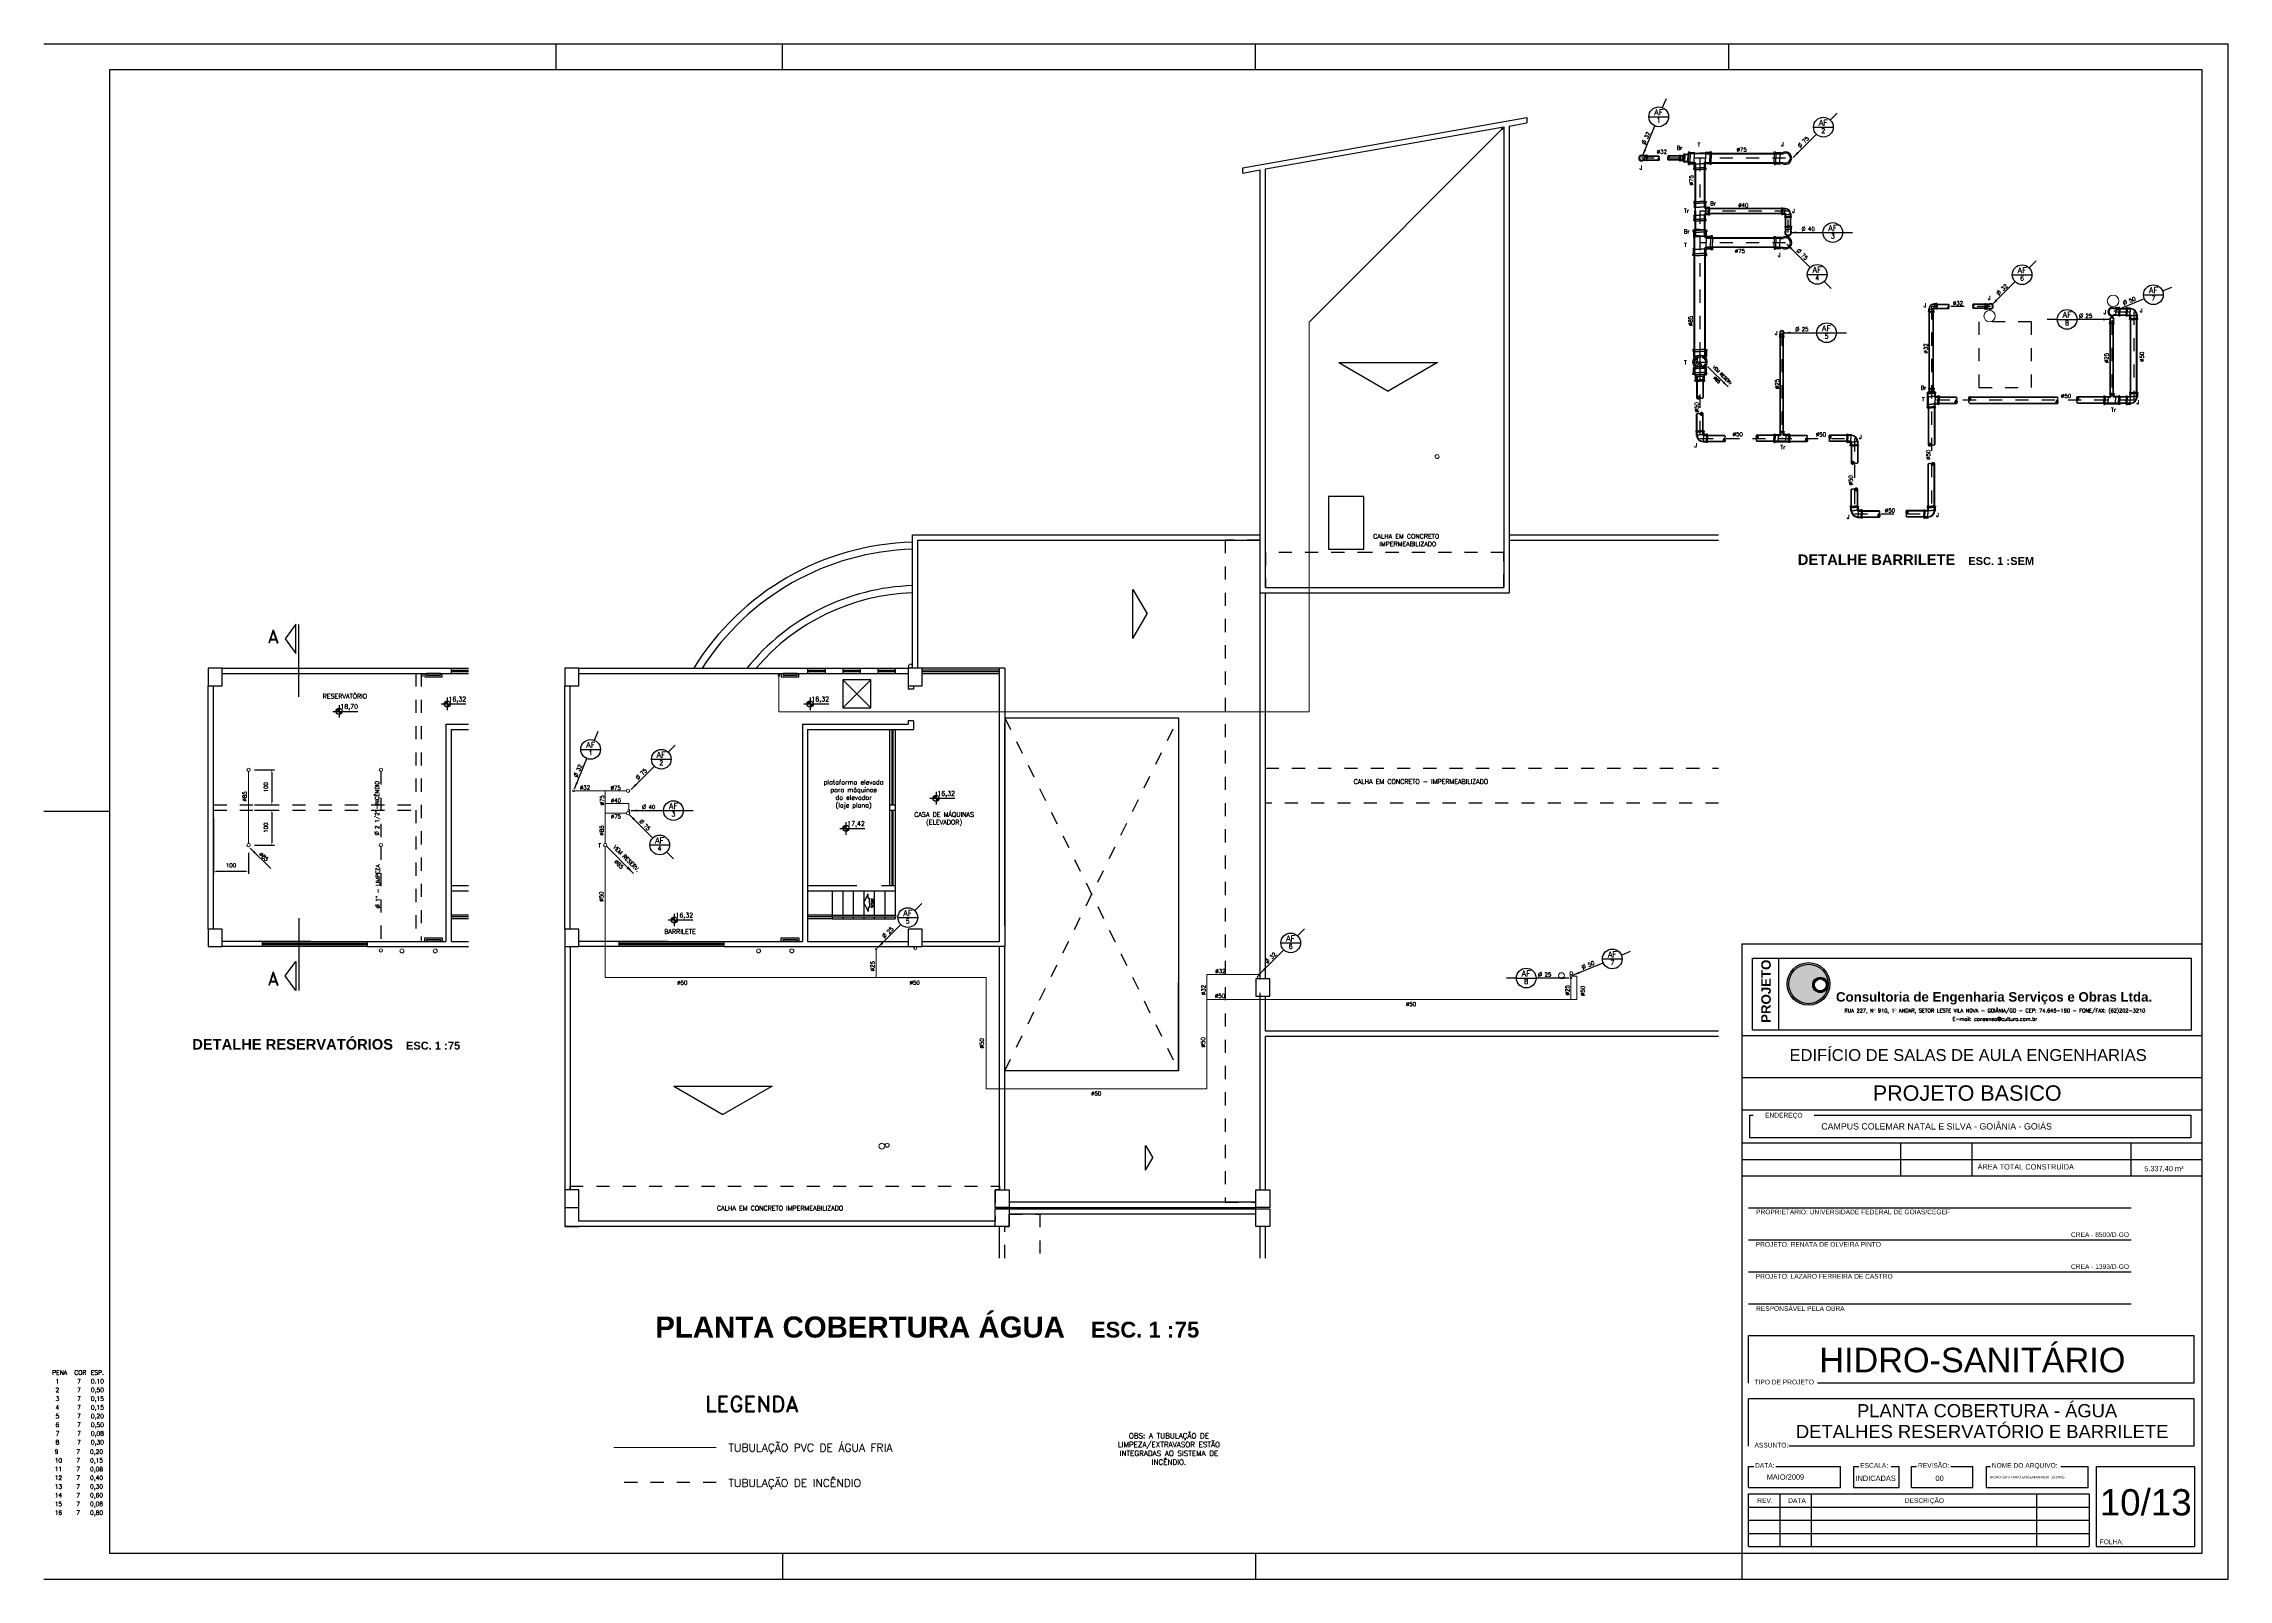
# Model space of a CAD drawing. Header units: millimetres. Extents: x -2485 to 3289, y -257 to 1952.
# Drawn here: x 49.86 to 66.48, y 15.34 to 27.02 of the extents above; entities that cross this region are included whole.
import ezdxf
from ezdxf.enums import TextEntityAlignment as Align

# ---------------------------------------------------------------- set-up
doc = ezdxf.new("R2010")
doc.units = ezdxf.units.MM
doc.header["$LTSCALE"] = 0.3
for name, pattern in [('CONTINUO', [0]), ('HID', [0.37, 0.07, -0.1, 0.03, -0.1, 0.07]), ('HIDDEN2', [0.1875, 0.125, -0.0625])]:
    doc.linetypes.add(name, pattern=pattern)
for name, color, linetype in [('AF', 4, 'Continuous'), ('CAR_COLOR12', 20, 'Continuous'), ('CAR_TEXTO_01', 7, 'Continuous'), ('CAR_TEXTO_02', 2, 'Continuous'), ('CARIMBO', 4, 'Continuous'), ('PAREDE', 7, 'CONTINUO'), ('PILAR', 2, 'Continuous'), ('PROJEÇÃO', 11, 'HIDDEN2'), ('TEX', 11, 'Continuous'), ('TEXTO', 3, 'Continuous'), ('TUB', 1, 'Continuous'), ('VISTAS', 1, 'Continuous')]:
    doc.layers.add(name, color=color, linetype=linetype)
doc.layers.add('PROJETO ÁGUA', color=140, linetype='Continuous', lineweight=15)
doc.layers.add('prumada', color=9, linetype='Continuous', lineweight=15)
doc.styles.add('ARIAL', font='ARIAL.TTF', dxfattribs={"height": 0.12})
doc.styles.add('CAIXA', font='swiss.ttf')
doc.styles.add('ROMAND', font='romand')
doc.styles.add('ROMANS', font='romans.shx', dxfattribs={"height": 0.03})
doc.styles.add('SANSSERIFBOLD', font='sasb____.pfb')
doc.dimstyles.new('20', dxfattribs={"dimtxt": 0.03, "dimasz": 0.02, "dimexe": 0.02, "dimexo": 0.02, "dimgap": 0.03, "dimtad": 1, "dimdec": 3, "dimlfac": 100, "dimdsep": 46, "dimtxsty": 'ROMANS', "dimcen": 0.02, "dimclrd": 11, "dimclre": 11, "dimclrt": 3, "dimadec": 0, "dimazin": 0, "dimtfac": 3.333333, "dimtdec": 3, "dimtix": 1, "dimtmove": 2, "dimatfit": 3, "dimfxl": 0, "dimtolj": 1, "dimarcsym": 0})

# ---------------------------------------------------------------- blocks, each defined once
blk = doc.blocks.new('ELTARGET')
for p, q in [((-0.119, 0), (0.356, 0)), ((0, 0.119), (0, -0.119))]:
    blk.add_line(p, q)
at = {"const_width": 0.0198}
for points in [[(0, 0.05, 0.414214), (-0.05, 0, 0.414214)], [(0, -0.05, 0.414214), (0.05, 0, 0.414214)]]:
    blk.add_lwpolyline(points, format="xyb", dxfattribs=at)
blk.add_circle((0, 0), 0.0595)
for points in [[(-0.04, 0.005), (0, 0.039), (-0.04, 0.008), (-0.005, 0.04)], [(-0.04, 0.008), (-0.005, 0.04), (-0.038, 0.014), (-0.01, 0.039)], [(-0.04, 0), (0, 0), (-0.04, 0.005), (0, 0.039)], [(-0.038, 0.014), (-0.01, 0.039), (-0.033, 0.022), (-0.018, 0.036)], [(-0.033, 0.022), (-0.018, 0.036), (-0.027, 0.03), (-0.02, 0.035)], [(0.04, 0), (0, 0), (0.04, -0.005), (0, -0.039)], [(0.04, -0.005), (0, -0.039), (0.04, -0.008), (0.005, -0.04)], [(0.04, -0.008), (0.005, -0.04), (0.038, -0.014), (0.01, -0.039)], [(0.038, -0.014), (0.01, -0.039), (0.033, -0.022), (0.018, -0.036)], [(0.033, -0.022), (0.018, -0.036), (0.027, -0.03), (0.02, -0.035)]]:
    blk.add_solid(points)
blk = doc.blocks.new('n45')
at = {"layer": 'TEX'}
blk.add_line((0.294, 0.294), (0.347, 0.347), dxfattribs=at)
at = {"layer": 'TEX', "color": 11}
blk.add_line((0.011, 0.011), (0.188, 0.188), dxfattribs=at)
at = {"layer": 'TEX', "color": 5, "linetype": 'Continuous'}
blk.add_line((0.166, 0.241), (0.316, 0.241), dxfattribs=at)
blk.add_circle((0.241, 0.241), 0.075, dxfattribs=at)
at = {"layer": 'TEX', "color": 11}
blk.add_solid([(0.053, 0.041), (0.041, 0.053), (0.011, 0.011)], dxfattribs=at)
at = {"layer": 'TEX', "color": 5, "style": 'ROMANS'}
blk.add_text('%%c', height=0.04, rotation=45, dxfattribs=at).set_placement((0.065, 0.077))
at = {"layer": 'TEX', "color": 9, "linetype": 'Continuous', "style": 'ROMANS'}
for tag, height, p in [('N', 0.036, (0.241, 0.196)), ('L', 0.045, (0.241, 0.252))]:
    blk.add_attdef(tag, text='', height=height, dxfattribs=at).set_placement(p, align=Align.CENTER)
at = {"layer": 'TEX', "color": 5, "linetype": 'Continuous', "style": 'ROMANS'}
blk.add_attdef('N', (0.098, 0.115), '', height=0.03, rotation=45, dxfattribs=at)
blk = doc.blocks.new('PN')
at = {"layer": 'TEX', "color": 3, "linetype": 'Continuous', "style": 'SANSSERIFBOLD'}
blk.add_text('ESC. 1 :', height=0.06, dxfattribs=at).set_placement((-0.078, 0.0123), align=Align.CENTER)
at = {"layer": 'TEX', "color": 9, "style": 'SANSSERIFBOLD'}
blk.add_attdef('NOME', text='', height=0.08, dxfattribs=at).set_placement((-0.3353, 0.0123), align=Align.RIGHT)
at = {"layer": 'TEX', "color": 3, "style": 'SANSSERIFBOLD'}
blk.add_attdef('ESCALA', (0.0825, 0.0123), '', height=0.06, dxfattribs=at)
blk = doc.blocks.new('N22')
at = {"layer": 'TEX'}
blk.add_line((0.384, 0.159), (0.453, 0.188), dxfattribs=at)
at = {"layer": 'TEX', "color": 11}
blk.add_line((0.015, 0.006), (0.245, 0.101), dxfattribs=at)
at = {"layer": 'TEX', "color": 5, "linetype": 'Continuous'}
blk.add_line((0.239, 0.13), (0.389, 0.13), dxfattribs=at)
blk.add_circle((0.314, 0.13), 0.075, dxfattribs=at)
at = {"layer": 'TEX', "color": 11}
blk.add_solid([(0.064, 0.018), (0.058, 0.033), (0.015, 0.006)], dxfattribs=at)
at = {"layer": 'TEX', "color": 5, "style": 'ROMANS'}
blk.add_text('%%c', height=0.04, rotation=22.5, dxfattribs=at).set_placement((0.089, 0.046))
at = {"layer": 'TEX', "color": 9, "linetype": 'Continuous', "style": 'ROMANS'}
for tag, height, p in [('L', 0.045, (0.314, 0.141)), ('N', 0.036, (0.314, 0.085))]:
    blk.add_attdef(tag, text='', height=height, dxfattribs=at).set_placement(p, align=Align.CENTER)
at = {"layer": 'TEX', "color": 5, "linetype": 'Continuous', "style": 'ROMANS'}
blk.add_attdef('N', (0.135, 0.069), '', height=0.03, rotation=22.5, dxfattribs=at)
blk = doc.blocks.new('N180')
at = {"layer": 'TEX'}
blk.add_line((-0.415, 0), (-0.491, 0), dxfattribs=at)
at = {"layer": 'TEX', "color": 5, "linetype": 'Continuous'}
blk.add_line((-0.415, 0), (-0.265, 0), dxfattribs=at)
at = {"layer": 'TEX', "color": 11}
blk.add_line((-0.016, 0), (-0.265, 0), dxfattribs=at)
blk.add_line((-0.016, 0), (-0.265, 0), dxfattribs=at)
at = {"layer": 'TEX', "color": 5, "linetype": 'Continuous'}
blk.add_circle((-0.34, 0), 0.075, dxfattribs=at)
blk.add_circle((-0.34, 0), 0.075, dxfattribs=at)
at = {"layer": 'TEX', "color": 11}
blk.add_solid([(-0.066, -0.008), (-0.066, 0.008), (-0.016, 0)], dxfattribs=at)
blk.add_solid([(-0.066, -0.008), (-0.066, 0.008), (-0.016, 0)], dxfattribs=at)
at = {"layer": 'TEX', "color": 5, "style": 'ROMANS'}
blk.add_text('%%c', height=0.04, dxfattribs=at).set_placement((-0.252, 0.008))
at = {"layer": 'TEX', "color": 9, "linetype": 'Continuous', "style": 'ROMANS'}
for tag, height, p in [('L', 0.045, (-0.34, 0.011)), ('N', 0.036, (-0.34, -0.045))]:
    blk.add_attdef(tag, text='', height=height, dxfattribs=at).set_placement(p, align=Align.CENTER)
at = {"layer": 'TEX', "color": 5, "linetype": 'Continuous', "style": 'ROMANS'}
blk.add_attdef('N', (-0.201, 0.012), '', height=0.03, dxfattribs=at)
blk = doc.blocks.new('N315')
at = {"layer": 'TEX', "color": 11}
blk.add_line((0.011, -0.011), (0.188, -0.188), dxfattribs=at)
at = {"layer": 'TEX', "color": 5, "linetype": 'Continuous'}
blk.add_line((0.166, -0.241), (0.316, -0.241), dxfattribs=at)
at = {"layer": 'TEX'}
blk.add_line((0.294, -0.294), (0.347, -0.347), dxfattribs=at)
at = {"layer": 'TEX', "color": 5, "linetype": 'Continuous'}
blk.add_circle((0.241, -0.241), 0.075, dxfattribs=at)
at = {"layer": 'TEX', "color": 11}
blk.add_solid([(0.041, -0.053), (0.053, -0.041), (0.011, -0.011)], dxfattribs=at)
at = {"layer": 'TEX', "color": 5, "style": 'ROMANS'}
blk.add_text('%%c', height=0.04, rotation=315, dxfattribs=at).set_placement((0.077, -0.065))
at = {"layer": 'TEX', "color": 5, "linetype": 'Continuous', "style": 'ROMANS'}
blk.add_attdef('N', (0.115, -0.098), '', height=0.03, rotation=315, dxfattribs=at)
at = {"layer": 'TEX', "color": 9, "linetype": 'Continuous', "style": 'ROMANS'}
for tag, height, p in [('N', 0.036, (0.241, -0.285)), ('L', 0.045, (0.241, -0.229))]:
    blk.add_attdef(tag, text='', height=height, dxfattribs=at).set_placement(p, align=Align.CENTER)
blk = doc.blocks.new('N0')
at = {"layer": 'TEX', "color": 11}
blk.add_line((0.016, 0), (0.265, 0), dxfattribs=at)
at = {"layer": 'TEX', "color": 5, "linetype": 'Continuous'}
blk.add_line((0.265, 0), (0.415, 0), dxfattribs=at)
at = {"layer": 'TEX'}
blk.add_line((0.415, 0), (0.491, 0), dxfattribs=at)
at = {"layer": 'TEX', "color": 5, "linetype": 'Continuous'}
blk.add_circle((0.34, 0), 0.075, dxfattribs=at)
at = {"layer": 'TEX', "color": 11}
blk.add_solid([(0.066, -0.008), (0.066, 0.008), (0.016, 0)], dxfattribs=at)
at = {"layer": 'TEX', "color": 5, "style": 'ROMANS'}
blk.add_text('%%c', height=0.04, dxfattribs=at).set_placement((0.1, 0.008))
at = {"layer": 'TEX', "style": 'ROMANS'}
blk.add_text('JJ', height=0.001, dxfattribs=at).set_placement((0.047, -0.002))
at = {"layer": 'TEX', "color": 5, "linetype": 'Continuous', "style": 'ROMANS'}
blk.add_attdef('N', (0.151, 0.012), '', height=0.03, dxfattribs=at)
at = {"layer": 'TEX', "color": 9, "linetype": 'Continuous', "style": 'ROMANS'}
for tag, height, p in [('L', 0.045, (0.34, 0.011)), ('N', 0.036, (0.34, -0.045))]:
    blk.add_attdef(tag, text='', height=height, dxfattribs=at).set_placement(p, align=Align.CENTER)
blk = doc.blocks.new('N67')
at = {"layer": 'TEX'}
blk.add_line((0.159, 0.384), (0.188, 0.453), dxfattribs=at)
at = {"layer": 'TEX', "color": 11}
blk.add_line((0.006, 0.015), (0.101, 0.245), dxfattribs=at)
at = {"layer": 'TEX', "color": 5, "linetype": 'Continuous'}
blk.add_line((0.055, 0.314), (0.205, 0.314), dxfattribs=at)
blk.add_circle((0.13, 0.314), 0.075, dxfattribs=at)
at = {"layer": 'TEX', "color": 11}
blk.add_solid([(0.033, 0.058), (0.018, 0.064), (0.006, 0.015)], dxfattribs=at)
at = {"layer": 'TEX', "color": 5, "style": 'ROMANS'}
blk.add_text('%%c', height=0.04, rotation=67.5, dxfattribs=at).set_placement((0.031, 0.096))
at = {"layer": 'TEX', "color": 9, "linetype": 'Continuous', "style": 'ROMANS'}
for tag, height, p in [('L', 0.045, (0.13, 0.326)), ('N', 0.036, (0.13, 0.269))]:
    blk.add_attdef(tag, text='', height=height, dxfattribs=at).set_placement(p, align=Align.CENTER)
at = {"layer": 'TEX', "color": 5, "linetype": 'Continuous', "style": 'ROMANS'}
blk.add_attdef('N', (0.047, 0.144), '', height=0.03, rotation=67.5, dxfattribs=at)
blk = doc.blocks.new('S-S')
at = {"layer": 'TEX', "color": 11}
blk.add_line((0.22, 0), (0, 0), dxfattribs=at)
blk.add_solid([(0.17, 0.008), (0.17, -0.008), (0.22, 0)], dxfattribs=at)
blk = doc.blocks.new('85')
at = {"layer": 'TEX', "color": 9, "style": 'ROMANS'}
blk.add_text('%%c85', height=0.03, dxfattribs=at).set_placement((0, 0))
blk = doc.blocks.new('50')
at = {"layer": 'TEX', "color": 9, "style": 'ROMANS'}
blk.add_text('%%c50', height=0.03, dxfattribs=at).set_placement((0, 0))
blk = doc.blocks.new('25')
at = {"layer": 'TEX', "color": 9, "style": 'ROMANS'}
blk.add_text('%%c25', height=0.03, dxfattribs=at).set_placement((0, 0))
blk = doc.blocks.new('32')
at = {"layer": 'TEX', "color": 9, "style": 'ROMANS'}
blk.add_text('%%c32', height=0.03, dxfattribs=at).set_placement((0, 0))
blk = doc.blocks.new('*D82')
at = {"layer": 'PROJETO ÁGUA', "color": 11, "lineweight": -2}
for p, q in [((51.463, 21.497), (51.615, 21.497)), ((51.595, 21.477), (51.595, 21.251)), ((51.463, 21.231), (51.615, 21.231))]:
    blk.add_line(p, q, dxfattribs=at)
at = {"layer": 'PROJETO ÁGUA', "color": 11}
for points in [[(51.592, 21.477), (51.599, 21.477), (51.595, 21.497)], [(51.592, 21.251), (51.599, 21.251), (51.595, 21.231)]]:
    blk.add_solid(points, dxfattribs=at)
at = {"layer": 'PROJETO ÁGUA', "color": 3, "insert": (51.55, 21.364), "char_height": 0.03, "attachment_point": 5, "rotation": 90, "style": 'ROMANS'}
blk.add_mtext('\\A1;100', dxfattribs=at)
blk = doc.blocks.new('*D83')
at = {"layer": 'PROJETO ÁGUA', "color": 11, "lineweight": -2}
for p, q in [((51.463, 21.191), (51.615, 21.191)), ((51.595, 21.171), (51.595, 20.944)), ((51.463, 20.924), (51.615, 20.924))]:
    blk.add_line(p, q, dxfattribs=at)
at = {"layer": 'PROJETO ÁGUA', "color": 11}
for points in [[(51.592, 21.171), (51.599, 21.171), (51.595, 21.191)], [(51.592, 20.944), (51.599, 20.944), (51.595, 20.924)]]:
    blk.add_solid(points, dxfattribs=at)
at = {"layer": 'PROJETO ÁGUA', "color": 3, "insert": (51.55, 21.057), "char_height": 0.03, "attachment_point": 5, "rotation": 90, "style": 'ROMANS'}
blk.add_mtext('\\A1;100', dxfattribs=at)
blk = doc.blocks.new('*D84')
at = {"layer": 'PROJETO ÁGUA', "color": 11, "lineweight": -2}
for p, q in [((51.152, 21.131), (51.152, 20.705)), ((51.419, 20.865), (51.419, 20.705)), ((51.172, 20.725), (51.399, 20.725))]:
    blk.add_line(p, q, dxfattribs=at)
at = {"layer": 'PROJETO ÁGUA', "color": 11}
for points in [[(51.172, 20.729), (51.172, 20.722), (51.152, 20.725)], [(51.399, 20.729), (51.399, 20.722), (51.419, 20.725)]]:
    blk.add_solid(points, dxfattribs=at)
at = {"layer": 'PROJETO ÁGUA', "color": 3, "insert": (51.285, 20.77), "char_height": 0.03, "attachment_point": 5, "style": 'ROMANS'}
blk.add_mtext('\\A1;100', dxfattribs=at)
blk = doc.blocks.new('D')
at = {"layer": 'TEX', "color": 9, "style": 'ROMANS'}
blk.add_text('%%c', height=0.04, dxfattribs=at).set_placement((0.002, -0.004))
at = {"layer": 'TEX', "color": 9, "linetype": 'Continuous', "style": 'ROMANS'}
blk.add_attdef('N', (0.053, 0), '', height=0.03, dxfattribs=at)
blk = doc.blocks.new('75')
at = {"layer": 'TEX', "color": 9, "style": 'ROMANS'}
blk.add_text('%%c75', height=0.03, dxfattribs=at).set_placement((0, 0))
blk = doc.blocks.new('40')
at = {"layer": 'TEX', "color": 9, "style": 'ROMANS'}
blk.add_text('%%c40', height=0.03, dxfattribs=at).set_placement((0, 0))
blk = doc.blocks.new('SENT')
at = {"layer": 'TEX', "color": 5}
blk.add_lwpolyline([(-0.082, -0.111), (-0.082, 0.111), (0, 0)], close=True, dxfattribs=at)
blk = doc.blocks.new('T75')
at = {"layer": 'AF', "color": 3}
for p, q in [((-0.0475, 0.08575), (0, 0.08575)), ((-0.0475, 0.08575), (-0.0475, 0.0792)), ((-0.04275, 0.07445), (-0.0475, 0.0792)), ((-0.04275, 0.07445), (-0.04275, 0.0417)), ((-0.03855, 0.0375), (-0.04275, 0.0417)), ((-0.03855, 0.0375), (-0.03855, 0)), ((-0.0375, 0.04275), (-0.0375, 0.08575)), ((-0.0375, 0.07445), (0, 0.07445)), ((-0.0375, 0.04275), (0, 0.04275)), ((-0.0333, 0.04275), (-0.0333, -0.04275)), ((0.0475, 0.08575), (0, 0.08575)), ((0.0375, 0.07445), (0, 0.07445)), ((0.0375, 0.04275), (0, 0.04275)), ((0.0333, 0.04275), (0.0333, 0.0333)), ((0.04275, 0.0333), (0.0333, 0.0333)), ((0.0375, 0.04275), (0.0375, 0.08575)), ((0.04275, 0.07445), (0.0475, 0.0792)), ((0.04275, 0.07445), (0.04275, 0.04275)), ((0.07445, 0.04275), (0.04275, 0.04275)), ((0.04275, 0.0375), (0.08575, 0.0375)), ((0.04275, 0.0375), (0.04275, 0)), ((0.04275, -0.0375), (0.04275, 0)), ((0.0475, 0.08575), (0.0475, 0.0792)), ((0.07445, 0.04275), (0.0792, 0.0475)), ((0.07445, 0.0375), (0.07445, 0)), ((0.07445, -0.0375), (0.07445, 0)), ((0.08575, 0.0475), (0.0792, 0.0475)), ((0.08575, 0.0475), (0.08575, 0)), ((-0.04275, -0.07445), (-0.0475, -0.0792)), ((-0.0475, -0.08575), (-0.0475, -0.0792)), ((-0.0475, -0.08575), (0, -0.08575)), ((-0.03855, -0.0375), (-0.04275, -0.0417)), ((-0.04275, -0.07445), (-0.04275, -0.0417)), ((-0.03855, -0.0375), (-0.03855, 0)), ((-0.0375, -0.04275), (-0.0375, -0.08575)), ((-0.0375, -0.04275), (0, -0.04275)), ((-0.0375, -0.07445), (0, -0.07445)), ((0.0375, -0.04275), (0, -0.04275)), ((0.0375, -0.07445), (0, -0.07445)), ((0.0475, -0.08575), (0, -0.08575)), ((0.0333, -0.04275), (0.0333, -0.0333)), ((0.04275, -0.0333), (0.0333, -0.0333)), ((0.0375, -0.04275), (0.0375, -0.08575)), ((0.04275, -0.0375), (0.08575, -0.0375)), ((0.04275, -0.07445), (0.04275, -0.04275)), ((0.07445, -0.04275), (0.04275, -0.04275)), ((0.04275, -0.07445), (0.0475, -0.0792)), ((0.0475, -0.08575), (0.0475, -0.0792)), ((0.07445, -0.04275), (0.0792, -0.0475)), ((0.08575, -0.0475), (0.0792, -0.0475)), ((0.08575, -0.0475), (0.08575, 0))]:
    blk.add_line(p, q, dxfattribs=at)
blk = doc.blocks.new('J90A75C')
at = {"layer": 'AF', "color": 3}
for p, q in [((0.043, 0.033), (0.017, 0.033)), ((0.033, 0.039), (0.028, 0.039)), ((0.033, 0.039), (0.037, 0.043)), ((0.074, 0.043), (0.037, 0.043)), ((0.043, 0.038), (0.086, 0.038)), ((0.043, 0.038), (0.043, 0)), ((0.043, -0.037), (0.043, 0)), ((0.074, 0.043), (0.079, 0.048)), ((0.074, 0.038), (0.074, 0)), ((0.074, -0.037), (0.074, 0)), ((0.086, 0.048), (0.079, 0.048)), ((0.086, 0.038), (0.086, 0.048)), ((0.086, 0.038), (0.086, 0)), ((0.086, -0.037), (0.086, 0)), ((0.043, -0.033), (0.017, -0.033)), ((0.033, -0.039), (0.028, -0.039)), ((0.033, -0.039), (0.037, -0.043)), ((0.074, -0.043), (0.037, -0.043)), ((0.043, -0.037), (0.086, -0.037)), ((0.074, -0.043), (0.079, -0.047)), ((0.086, -0.047), (0.079, -0.047)), ((0.086, -0.037), (0.086, -0.047))]:
    blk.add_line(p, q, dxfattribs=at)
for radius, start, end in [(0.0475, 54.3285, 305.6715), (0.0375, 62.623, 297.377)]:
    blk.add_arc((0, 0), radius, start, end, dxfattribs=at)
blk = doc.blocks.new('J90A32c')
at = {"layer": 'AF', "color": 3}
for p in [(0.036, 0.016), (0.036, -0.016)]:
    blk.add_line(p, (0.036, 0), dxfattribs=at)
at = {"layer": 'TUB', "color": 3}
for p, q in [((0.022, 0.014), (0.008, 0.014)), ((0.016, 0.016), (0.014, 0.016)), ((0.019, 0.019), (0.016, 0.016)), ((0.036, 0.019), (0.019, 0.019)), ((0.022, 0.016), (0.043, 0.016)), ((0.022, 0.016), (0.022, 0)), ((0.022, -0.016), (0.022, 0)), ((0.036, 0.019), (0.038, 0.022)), ((0.043, 0.022), (0.038, 0.022)), ((0.043, 0.022), (0.043, 0)), ((0.043, -0.022), (0.043, 0)), ((0.022, -0.014), (0.008, -0.014)), ((0.016, -0.016), (0.014, -0.016)), ((0.019, -0.019), (0.016, -0.016)), ((0.036, -0.019), (0.019, -0.019)), ((0.022, -0.016), (0.043, -0.016)), ((0.036, -0.019), (0.038, -0.022)), ((0.043, -0.022), (0.038, -0.022))]:
    blk.add_line(p, q, dxfattribs=at)
for radius, start, end in [(0.0215, 48.0892, 311.9108), (0.016, 60.3137, 299.6863)]:
    blk.add_arc((0, 0), radius, start, end, dxfattribs=at)
blk = doc.blocks.new('BR75X50')
at = {"layer": 'AF', "color": 3}
for p, q in [((0, 0.037), (0, 0)), ((0, 0.037), (0.043, 0.037)), ((0, 0.033), (0.039, 0.033)), ((0, -0.038), (0, 0)), ((0.043, 0.028), (0.039, 0.033)), ((0.049, 0.028), (0.043, 0.037)), ((0.043, 0.028), (0.043, 0.022)), ((0.049, 0.022), (0.043, 0.022)), ((0.071, 0.028), (0.049, 0.028)), ((0.049, 0.025), (0.08, 0.025)), ((0.049, 0.022), (0.049, 0.025)), ((0.049, 0.025), (0.049, 0)), ((0.071, 0.028), (0.074, 0.031)), ((0.071, 0.025), (0.071, 0.016)), ((0.071, 0.016), (0.071, 0)), ((0.08, 0.031), (0.074, 0.031)), ((0.08, 0.025), (0.08, 0.031)), ((0.08, 0.025), (0.08, 0)), ((0, -0.033), (0.039, -0.033)), ((0, -0.038), (0.043, -0.038)), ((0.043, -0.028), (0.039, -0.033)), ((0.049, -0.022), (0.043, -0.022)), ((0.043, -0.028), (0.043, -0.022)), ((0.049, -0.029), (0.043, -0.038)), ((0.049, -0.025), (0.049, 0)), ((0.049, -0.022), (0.049, -0.025)), ((0.049, -0.025), (0.08, -0.025)), ((0.071, -0.029), (0.049, -0.029)), ((0.071, -0.016), (0.071, 0)), ((0.071, -0.025), (0.071, -0.016)), ((0.071, -0.029), (0.074, -0.032)), ((0.08, -0.032), (0.074, -0.032)), ((0.08, -0.025), (0.08, 0)), ((0.08, -0.025), (0.08, -0.032))]:
    blk.add_line(p, q, dxfattribs=at)
blk = doc.blocks.new('BR50X32')
at = {"layer": 'AF', "color": 3}
for p, q in [((0, 0.025), (0.031, 0.025)), ((0, 0.025), (0, 0)), ((0, -0.025), (0, 0)), ((0.031, 0.025), (0.031, 0)), ((0.041, 0.019), (0.031, 0.025)), ((0.031, 0.025), (0.031, 0)), ((0.041, 0.016), (0.031, 0.022)), ((0.031, -0.025), (0.031, 0)), ((0.031, -0.025), (0.031, 0)), ((0.056, 0.019), (0.041, 0.019)), ((0.041, 0.014), (0.041, 0.016)), ((0.041, 0.014), (0.041, 0)), ((0.043, 0.014), (0.041, 0.014)), ((0.041, -0.014), (0.041, 0)), ((0.043, 0.016), (0.043, 0.014)), ((0.043, 0.016), (0.064, 0.016)), ((0.056, 0.019), (0.059, 0.022)), ((0.056, 0.016), (0.056, 0)), ((0.056, -0.016), (0.056, 0)), ((0.064, 0.022), (0.059, 0.022)), ((0.064, 0.022), (0.064, 0)), ((0.064, -0.022), (0.064, 0)), ((0, -0.025), (0.031, -0.025)), ((0.041, -0.016), (0.031, -0.022)), ((0.041, -0.019), (0.031, -0.025)), ((0.041, -0.014), (0.041, -0.016)), ((0.043, -0.014), (0.041, -0.014)), ((0.056, -0.019), (0.041, -0.019)), ((0.043, -0.016), (0.043, -0.014)), ((0.043, -0.016), (0.064, -0.016)), ((0.056, -0.019), (0.059, -0.022)), ((0.064, -0.022), (0.059, -0.022))]:
    blk.add_line(p, q, dxfattribs=at)
blk = doc.blocks.new('T75X50')
at = {"layer": 'AF', "color": 3}
for p, q in [((-0.0375, 0.07255), (-0.0475, 0.07255)), ((-0.0475, 0.07255), (-0.0475, 0.066)), ((-0.04275, 0.06125), (-0.0475, 0.066)), ((-0.04275, 0.06125), (-0.04275, 0.0285)), ((-0.03855, 0.0243), (-0.04275, 0.0285)), ((-0.03855, 0.0243), (-0.03855, 0)), ((-0.03855, -0.0243), (-0.03855, 0)), ((-0.0375, 0.07255), (0, 0.07255)), ((-0.0375, 0.02955), (-0.0375, 0.07255)), ((-0.0375, 0.06125), (0, 0.06125)), ((-0.0375, 0.02955), (0, 0.02955)), ((-0.0333, -0.0027), (-0.0333, 0.02955)), ((-0.0333, 0.0027), (-0.0333, -0.02955)), ((0.0375, 0.07255), (0, 0.07255)), ((0.0375, 0.06125), (0, 0.06125)), ((0.0375, 0.02955), (0, 0.02955)), ((0.0352, 0.02955), (0.0352, 0.022)), ((0.04275, 0.022), (0.0352, 0.022)), ((0.0375, 0.07255), (0.0475, 0.07255)), ((0.0375, 0.02955), (0.0375, 0.07255)), ((0.04275, 0.06125), (0.0475, 0.066)), ((0.04275, 0.06125), (0.04275, 0.0285)), ((0.06435, 0.0285), (0.04275, 0.0285)), ((0.04275, 0.025), (0.07375, 0.025)), ((0.04275, 0.025), (0.04275, 0)), ((0.04275, 0.022), (0.04275, 0.025)), ((0.0475, 0.07255), (0.0475, 0.066)), ((0.06435, 0.0285), (0.06735, 0.0315)), ((0.06435, 0.025), (0.06435, 0.01623)), ((0.06435, 0.01623), (0.06435, 0)), ((0.07375, 0.0315), (0.06735, 0.0315)), ((0.07375, 0.025), (0.07375, 0.0315)), ((0.07375, 0.025), (0.07375, 0)), ((-0.04275, -0.06125), (-0.0475, -0.066)), ((-0.0475, -0.07255), (-0.0475, -0.066)), ((-0.0375, -0.07255), (-0.0475, -0.07255)), ((-0.03855, -0.0243), (-0.04275, -0.0285)), ((-0.04275, -0.06125), (-0.04275, -0.0285)), ((-0.0375, -0.02955), (-0.0375, -0.07255)), ((-0.0375, -0.02955), (0, -0.02955)), ((-0.0375, -0.06125), (0, -0.06125)), ((-0.0375, -0.07255), (0, -0.07255)), ((0.0375, -0.02955), (0, -0.02955)), ((0.0375, -0.06125), (0, -0.06125)), ((0.0375, -0.07255), (0, -0.07255)), ((0.04275, -0.022), (0.0352, -0.022)), ((0.0352, -0.02955), (0.0352, -0.022)), ((0.0375, -0.02955), (0.0375, -0.07255)), ((0.0375, -0.07255), (0.0475, -0.07255)), ((0.04275, -0.025), (0.04275, 0)), ((0.04275, -0.022), (0.04275, -0.025)), ((0.04275, -0.025), (0.07375, -0.025)), ((0.04275, -0.06125), (0.04275, -0.0285)), ((0.06435, -0.0285), (0.04275, -0.0285)), ((0.04275, -0.06125), (0.0475, -0.066)), ((0.0475, -0.07255), (0.0475, -0.066)), ((0.06435, -0.01623), (0.06435, 0)), ((0.06435, -0.025), (0.06435, -0.01623)), ((0.06435, -0.0285), (0.06735, -0.0315)), ((0.07375, -0.0315), (0.06735, -0.0315)), ((0.07375, -0.025), (0.07375, 0)), ((0.07375, -0.025), (0.07375, -0.0315))]:
    blk.add_line(p, q, dxfattribs=at)
blk = doc.blocks.new('J90A40C')
at = {"layer": 'AF', "color": 3}
for p, q in [((0.024, 0.018), (0.009, 0.018)), ((0.022, 0.023), (0.018, 0.02)), ((0.041, 0.023), (0.022, 0.023)), ((0.024, 0.02), (0.049, 0.02)), ((0.024, 0.02), (0.024, 0.018)), ((0.024, 0.018), (0.024, 0)), ((0.041, 0.023), (0.043, 0.026)), ((0.041, 0.02), (0.041, 0)), ((0.049, 0.026), (0.043, 0.026)), ((0.049, 0.02), (0.049, 0.026)), ((0.049, 0.02), (0.049, 0)), ((0.024, -0.018), (0.009, -0.018)), ((0.022, -0.023), (0.018, -0.02)), ((0.041, -0.023), (0.022, -0.023)), ((0.024, -0.018), (0.024, 0)), ((0.024, -0.02), (0.024, -0.018)), ((0.024, -0.02), (0.049, -0.02)), ((0.041, -0.02), (0.041, 0)), ((0.041, -0.023), (0.043, -0.026)), ((0.049, -0.026), (0.043, -0.026)), ((0.049, -0.02), (0.049, 0)), ((0.049, -0.02), (0.049, -0.026))]:
    blk.add_line(p, q, dxfattribs=at)
for centre, radius, start, end in [((0, 0), 0.026, 49.6861, 310.3139), ((0, 0), 0.02, 61.6424, 298.3576), ((0.022, -0.022), 0.0417, 94.5102, 96.5803), ((0.022, -0.022), 0.0392, 90, 93.5035), ((0.022, 0.022), 0.0417, 263.4197, 265.4898)]:
    blk.add_arc(centre, radius, start, end, dxfattribs=at)
blk = doc.blocks.new('J90A40')
at = {"layer": 'AF', "color": 3}
for p, q in [((0.022, 0.023), (0.018, 0.02)), ((0.041, 0.023), (0.022, 0.023)), ((0.024, 0.018), (0.022, 0.018)), ((0.024, 0.02), (0.024, 0.018)), ((0.024, 0.02), (0.049, 0.02)), ((0.024, 0.018), (0.024, 0)), ((0.024, -0.018), (0.024, 0)), ((0.041, 0.023), (0.043, 0.026)), ((0.041, 0.02), (0.041, 0)), ((0.041, -0.02), (0.041, 0)), ((0.049, 0.026), (0.043, 0.026)), ((0.049, 0.02), (0.049, 0.026)), ((0.049, 0.02), (0.049, 0)), ((0.049, -0.02), (0.049, 0)), ((-0.023, -0.041), (-0.026, -0.043)), ((-0.026, -0.049), (-0.026, -0.043)), ((-0.02, -0.049), (-0.026, -0.049)), ((-0.023, -0.022), (-0.02, -0.018)), ((-0.023, -0.041), (-0.023, -0.022)), ((-0.02, -0.024), (-0.02, -0.049)), ((-0.02, -0.024), (-0.018, -0.024)), ((-0.02, -0.041), (0, -0.041)), ((-0.02, -0.049), (0, -0.049)), ((-0.018, -0.024), (-0.018, -0.022)), ((-0.018, -0.024), (0, -0.024)), ((0.018, -0.024), (0, -0.024)), ((0.02, -0.041), (0, -0.041)), ((0.02, -0.049), (0, -0.049)), ((0.018, -0.024), (0.018, -0.018)), ((0.024, -0.018), (0.018, -0.018)), ((0.02, -0.024), (0.018, -0.024)), ((0.02, -0.024), (0.02, -0.049)), ((0.02, -0.049), (0.026, -0.049)), ((0.023, -0.041), (0.023, -0.023)), ((0.041, -0.023), (0.023, -0.023)), ((0.023, -0.041), (0.026, -0.043)), ((0.024, -0.02), (0.024, -0.018)), ((0.024, -0.02), (0.049, -0.02)), ((0.026, -0.049), (0.026, -0.043)), ((0.041, -0.023), (0.043, -0.026)), ((0.049, -0.026), (0.043, -0.026)), ((0.049, -0.02), (0.049, -0.026))]:
    blk.add_line(p, q, dxfattribs=at)
for radius, start, end in [(0.0417, 94.5102, 175.4898), (0.0392, 90, 180)]:
    blk.add_arc((0.022, -0.022), radius, start, end, dxfattribs=at)
blk = doc.blocks.new('BR50X40')
at = {"layer": 'AF', "color": 3}
for p, q in [((0, 0.025), (0.031, 0.025)), ((0, 0.022), (0, 0.025)), ((0, 0.025), (0, 0)), ((0, -0.025), (0, 0)), ((0.0024, 0.0176), (0.0001, 0.0176)), ((0.0024, 0.02), (0.031, 0.02)), ((0.0024, 0.02), (0.0024, 0)), ((0.0024, 0.0176), (0.0024, 0.02)), ((0.0024, -0.02), (0.0024, 0)), ((0.031, 0.025), (0.031, 0)), ((0, -0.022), (0, -0.025)), ((0, -0.025), (0.031, -0.025)), ((0.0024, -0.0176), (0.0001, -0.0176)), ((0.0024, -0.0176), (0.0024, -0.02)), ((0.0024, -0.02), (0.031, -0.02)), ((0.031, -0.025), (0.031, 0))]:
    blk.add_line(p, q, dxfattribs=at)
blk = doc.blocks.new('85at')
at = {"layer": 'AF', "color": 1}
for p, q in [((0.054, 0), (-0.054, 0)), ((0, 0.054), (0, -0.055))]:
    blk.add_line(p, q, dxfattribs=at)
at = {"layer": 'AF', "color": 7}
for p, q in [((-0.042, 0), (-0.043, 0.001)), ((-0.027, -0.015), (-0.042, 0.001)), ((-0.024, 0), (-0.04, 0.016)), ((-0.011, 0.005), (-0.033, 0.027)), ((-0.016, -0.008), (-0.024, 0)), ((-0.003, 0.015), (-0.023, 0.035)), ((0, 0.03), (-0.011, 0.041)), ((0.009, 0.021), (0, 0.03)), ((0.042, 0.006), (0.006, 0.042))]:
    blk.add_line(p, q, dxfattribs=at)
at = {"layer": 'AF', "color": 3}
for radius in [0.0535, 0.0425]:
    blk.add_circle((0, 0), radius, dxfattribs=at)
for centre, radius, start, end in [((-0.028, 0), 0.0148, 270, 0), ((0.014, -0.007), 0.028, 358.5128, 165.498), ((-0.028, 0), 0.0148, 198.8769, 270)]:
    blk.add_arc(centre, radius, start, end, dxfattribs=at)
blk = doc.blocks.new('T85T')
at = {"layer": 'AF', "color": 3}
for p, q in [((-0.096, 0.043), (-0.096, 0.053)), ((-0.096, 0.053), (-0.086, 0.053)), ((-0.096, 0.043), (-0.096, 0)), ((-0.049, 0.043), (-0.096, 0.043)), ((-0.081, 0.048), (-0.086, 0.053)), ((-0.081, 0.048), (-0.042, 0.048)), ((-0.081, 0.043), (-0.081, 0)), ((-0.049, 0.043), (-0.049, 0.023)), ((-0.038, 0.038), (-0.049, 0.038)), ((-0.038, 0.044), (-0.042, 0.048)), ((-0.031, 0.044), (-0.038, 0.044)), ((0.038, 0.044), (0.031, 0.044)), ((0.038, 0.044), (0.042, 0.048)), ((0.048, 0.038), (0.038, 0.038)), ((0.081, 0.048), (0.042, 0.048)), ((0.048, 0.043), (0.096, 0.043)), ((0.048, 0.043), (0.048, 0.023)), ((0.081, 0.048), (0.086, 0.053)), ((0.081, 0.043), (0.081, 0)), ((0.096, 0.053), (0.086, 0.053)), ((0.096, 0.043), (0.096, 0.053)), ((0.096, 0.043), (0.096, 0)), ((-0.096, -0.043), (-0.096, 0)), ((-0.096, -0.043), (-0.096, -0.053)), ((-0.049, -0.043), (-0.096, -0.043)), ((-0.096, -0.053), (-0.086, -0.053)), ((-0.081, -0.049), (-0.086, -0.053)), ((-0.081, -0.043), (-0.081, 0)), ((-0.081, -0.049), (-0.042, -0.049)), ((-0.049, -0.043), (-0.049, -0.023)), ((-0.038, -0.038), (-0.049, -0.038)), ((-0.038, -0.044), (-0.042, -0.049)), ((-0.031, -0.044), (-0.038, -0.044)), ((0.038, -0.044), (0.031, -0.044)), ((0.048, -0.038), (0.038, -0.038)), ((0.038, -0.044), (0.042, -0.049)), ((0.081, -0.049), (0.042, -0.049)), ((0.048, -0.043), (0.048, -0.023)), ((0.048, -0.043), (0.096, -0.043)), ((0.081, -0.043), (0.081, 0)), ((0.081, -0.049), (0.086, -0.053)), ((0.096, -0.053), (0.086, -0.053)), ((0.096, -0.043), (0.096, 0)), ((0.096, -0.043), (0.096, -0.053))]:
    blk.add_line(p, q, dxfattribs=at)
at = {"layer": 'AF'}
blk.add_blockref('85at', (0, 0), dxfattribs=at)
blk = doc.blocks.new('T85')
at = {"layer": 'AF', "color": 3}
for p, q in [((-0.042, 0.095), (-0.054, 0.095)), ((-0.054, 0.095), (-0.054, 0.086)), ((-0.049, 0.081), (-0.054, 0.086)), ((-0.049, 0.081), (-0.049, 0.042)), ((-0.044, 0.038), (-0.049, 0.042)), ((-0.044, -0.038), (-0.044, 0.038)), ((-0.042, 0.095), (0, 0.095)), ((-0.042, 0.048), (-0.042, 0.095)), ((-0.042, 0.081), (0, 0.081)), ((-0.042, 0.048), (0, 0.048)), ((-0.038, -0.049), (-0.038, 0.048)), ((0.042, 0.095), (0, 0.095)), ((0.042, 0.081), (0, 0.081)), ((0.042, 0.048), (0, 0.048)), ((0.038, 0.048), (0.038, 0.038)), ((0.048, 0.038), (0.038, 0.038)), ((0.042, 0.095), (0.053, 0.095)), ((0.042, 0.048), (0.042, 0.095)), ((0.048, 0.081), (0.053, 0.086)), ((0.048, 0.081), (0.048, 0.048)), ((0.081, 0.048), (0.048, 0.048)), ((0.048, 0.042), (0.048, 0)), ((0.048, 0.042), (0.095, 0.042)), ((0.053, 0.095), (0.053, 0.086)), ((0.081, 0.048), (0.086, 0.053)), ((0.081, 0.042), (0.081, 0)), ((0.095, 0.053), (0.086, 0.053)), ((0.095, 0.042), (0.095, 0.053)), ((0.095, 0.042), (0.095, 0)), ((-0.049, -0.081), (-0.054, -0.086)), ((-0.054, -0.096), (-0.054, -0.086)), ((-0.042, -0.096), (-0.054, -0.096)), ((-0.044, -0.038), (-0.049, -0.042)), ((-0.049, -0.081), (-0.049, -0.042)), ((-0.042, -0.049), (0, -0.049)), ((-0.042, -0.049), (-0.042, -0.096)), ((-0.042, -0.081), (0, -0.081)), ((-0.042, -0.096), (0, -0.096)), ((0.042, -0.049), (0, -0.049)), ((0.042, -0.081), (0, -0.081)), ((0.042, -0.096), (0, -0.096)), ((0.038, -0.049), (0.038, -0.038)), ((0.048, -0.038), (0.038, -0.038)), ((0.042, -0.049), (0.042, -0.096)), ((0.042, -0.096), (0.053, -0.096)), ((0.048, -0.042), (0.048, 0)), ((0.048, -0.042), (0.095, -0.042)), ((0.081, -0.049), (0.048, -0.049)), ((0.048, -0.081), (0.048, -0.049)), ((0.048, -0.081), (0.053, -0.086)), ((0.053, -0.096), (0.053, -0.086)), ((0.081, -0.042), (0.081, 0)), ((0.081, -0.049), (0.086, -0.054)), ((0.095, -0.054), (0.086, -0.054)), ((0.095, -0.042), (0.095, 0)), ((0.095, -0.042), (0.095, -0.054))]:
    blk.add_line(p, q, dxfattribs=at)
blk = doc.blocks.new('BR85X75')
at = {"layer": 'AF', "color": 3}
for p, q in [((0.053, 0.043), (0, 0.043)), ((0, 0.043), (0, 0)), ((0.004, 0.033), (0, 0.033)), ((0, -0.043), (0, 0)), ((0.004, 0), (0.004, 0.038)), ((0.004, 0.038), (0.053, 0.038)), ((0.004, 0), (0.004, -0.038)), ((0.053, 0), (0.053, 0.043)), ((0.053, 0), (0.053, -0.043)), ((0.004, -0.033), (0, -0.033)), ((0.053, -0.043), (0, -0.043)), ((0.004, -0.038), (0.053, -0.038))]:
    blk.add_line(p, q, dxfattribs=at)
blk = doc.blocks.new('BA32')
at = {"layer": 'AF', "color": 7}
for p, q in [((-0.005, -0.007), (0.002, 0)), ((-0.001, 0), (-0.002, 0)), ((0, 0.001), (-0.001, 0.001)), ((-0.001, 0.001), (-0.001, 0)), ((0, 0.016), (0.001, 0.015)), ((0.001, 0.003), (0, 0.002)), ((0, 0.002), (0, 0.001)), ((0.002, 0), (0, 0.002)), ((0.001, 0.015), (0.003, 0.013)), ((0.002, 0.004), (0.001, 0.003)), ((0.001, 0.003), (0.001, 0.003)), ((0.003, 0.005), (0.002, 0.004)), ((0.002, 0.004), (0.002, 0.004)), ((0.004, -0.002), (0.002, 0)), ((0.003, 0.013), (0.003, 0.012)), ((0.003, 0.012), (0.004, 0.011)), ((0.004, 0.007), (0.003, 0.007)), ((0.003, 0.007), (0.003, 0.006)), ((0.003, 0.006), (0.003, 0.005)), ((0.003, 0.005), (0.003, 0.005)), ((0.004, 0.011), (0.004, 0.01)), ((0.004, 0.01), (0.004, 0.009)), ((0.004, 0.009), (0.004, 0.008)), ((0.004, 0.008), (0.004, 0.007)), ((-0.005, -0.008), (-0.006, -0.008)), ((-0.006, -0.008), (-0.006, -0.009)), ((-0.006, -0.009), (-0.006, -0.01)), ((-0.006, -0.01), (-0.005, -0.011)), ((-0.005, -0.011), (0.004, -0.002)), ((-0.004, -0.004), (-0.005, -0.005)), ((-0.005, -0.013), (0.005, -0.004)), ((-0.005, -0.005), (-0.005, -0.006)), ((-0.005, -0.006), (-0.005, -0.006)), ((-0.005, -0.006), (-0.005, -0.007)), ((-0.005, -0.007), (-0.005, -0.008)), ((-0.005, -0.011), (-0.005, -0.011)), ((-0.005, -0.011), (-0.005, -0.012)), ((-0.005, -0.012), (-0.005, -0.013)), ((-0.005, -0.013), (-0.004, -0.013)), ((-0.003, -0.002), (-0.004, -0.003)), ((-0.004, -0.003), (-0.004, -0.004)), ((-0.004, -0.004), (-0.004, -0.004)), ((-0.004, -0.013), (-0.004, -0.014)), ((-0.004, -0.014), (-0.004, -0.014)), ((-0.004, -0.014), (-0.003, -0.015)), ((-0.002, -0.001), (-0.003, -0.002)), ((-0.003, -0.002), (-0.003, -0.002)), ((-0.003, -0.015), (0.006, -0.006)), ((-0.003, -0.015), (-0.002, -0.015)), ((-0.002, 0), (-0.002, -0.001)), ((-0.002, -0.015), (-0.002, -0.016)), ((-0.002, -0.016), (-0.001, -0.016)), ((-0.001, -0.016), (0.006, -0.009)), ((-0.001, -0.016), (-0.001, -0.016)), ((-0.001, -0.016), (0, -0.016)), ((0, -0.016), (0.001, -0.016)), ((0.001, -0.016), (0.001, -0.016)), ((0.001, -0.016), (0.002, -0.016)), ((0.002, -0.016), (0.003, -0.015)), ((0.002, -0.016), (0.002, -0.016)), ((0.003, -0.015), (0.003, -0.015)), ((0.003, -0.015), (0.004, -0.015)), ((0.005, -0.003), (0.004, -0.002)), ((0.004, -0.014), (0.005, -0.013)), ((0.004, -0.015), (0.004, -0.014)), ((0.004, -0.014), (0.004, -0.014)), ((0.006, -0.005), (0.005, -0.003)), ((0.005, -0.013), (0.005, -0.012)), ((0.005, -0.012), (0.006, -0.012)), ((0.005, -0.013), (0.005, -0.013)), ((0.006, -0.006), (0.006, -0.005)), ((0.006, -0.008), (0.006, -0.006)), ((0.006, -0.009), (0.006, -0.008)), ((0.006, -0.01), (0.006, -0.009)), ((0.006, -0.011), (0.006, -0.01)), ((0.006, -0.01), (0.006, -0.01)), ((0.006, -0.012), (0.006, -0.011))]:
    blk.add_line(p, q, dxfattribs=at)
blk = doc.blocks.new('BA32T')
at = {"color": 3}
for p, q in [((0, 0.016), (0.107, 0.016)), ((0, 0.014), (0.107, 0.014)), ((0, -0.014), (0.107, -0.014)), ((0, -0.016), (0.107, -0.016))]:
    blk.add_line(p, q, dxfattribs=at)
at = {"layer": 'AF'}
blk.add_blockref('BA32', (0.107, 0), dxfattribs=at)
blk = doc.blocks.new('BR60X50')
at = {"layer": 'AF', "color": 3}
for p, q in [((0, 0.03), (0.036, 0.03)), ((0, 0.0264), (0, 0.03)), ((0, 0.03), (0, 0)), ((0, -0.03), (0, 0)), ((0.00288, 0.02112), (0.00012, 0.02112)), ((0.00288, 0.025), (0.036, 0.025)), ((0.00288, 0.025), (0.00288, 0)), ((0.00288, 0.02112), (0.00288, 0.025)), ((0.00288, -0.025), (0.00288, 0)), ((0.036, 0.03), (0.036, 0)), ((0, -0.0264), (0, -0.03)), ((0, -0.03), (0.036, -0.03)), ((0.00288, -0.02112), (0.00012, -0.02112)), ((0.00288, -0.02112), (0.00288, -0.025)), ((0.00288, -0.025), (0.036, -0.025)), ((0.036, -0.03), (0.036, 0))]:
    blk.add_line(p, q, dxfattribs=at)
blk = doc.blocks.new('J90A50')
at = {"layer": 'AF', "color": 3}
for p, q in [((0.024, 0.029), (0.021, 0.025)), ((0.05, 0.029), (0.024, 0.029)), ((0.027, 0.025), (0.058, 0.025)), ((0.027, 0.025), (0.027, 0)), ((0.05, 0.029), (0.053, 0.032)), ((0.05, 0.025), (0.05, 0)), ((0.05, -0.025), (0.05, 0)), ((0.058, 0.032), (0.053, 0.032)), ((0.058, 0.025), (0.058, 0.032)), ((0.058, 0.025), (0.058, 0)), ((0.058, -0.025), (0.058, 0)), ((-0.029, -0.05), (-0.032, -0.053)), ((-0.032, -0.058), (-0.032, -0.053)), ((-0.025, -0.058), (-0.032, -0.058)), ((-0.029, -0.024), (-0.025, -0.021)), ((-0.029, -0.05), (-0.029, -0.024)), ((-0.025, -0.027), (-0.025, -0.058)), ((-0.025, -0.027), (0, -0.027)), ((-0.025, -0.05), (0, -0.05)), ((-0.025, -0.058), (0, -0.058)), ((0.025, -0.027), (0, -0.027)), ((0.025, -0.05), (0, -0.05)), ((0.025, -0.058), (0, -0.058)), ((0.022, -0.027), (0.022, -0.022)), ((0.027, -0.022), (0.022, -0.022)), ((0.025, -0.027), (0.025, -0.058)), ((0.025, -0.058), (0.032, -0.058)), ((0.027, -0.025), (0.027, 0)), ((0.027, -0.025), (0.058, -0.025)), ((0.05, -0.029), (0.029, -0.029)), ((0.029, -0.05), (0.029, -0.029)), ((0.029, -0.05), (0.032, -0.053)), ((0.032, -0.058), (0.032, -0.053)), ((0.05, -0.029), (0.053, -0.032)), ((0.058, -0.032), (0.053, -0.032)), ((0.058, -0.025), (0.058, -0.032))]:
    blk.add_line(p, q, dxfattribs=at)
for radius, start, end in [(0.0524, 96.4316, 173.5684), (0.0489, 90, 180)]:
    blk.add_arc((0.027, -0.027), radius, start, end, dxfattribs=at)
blk = doc.blocks.new('T50x25')
at = {"layer": 'AF', "color": 3}
for p, q in [((-0.032, 0.06), (-0.032, 0.053)), ((-0.025, 0.06), (-0.032, 0.06)), ((-0.029, 0.05), (-0.032, 0.053)), ((-0.029, -0.05), (-0.029, 0.05)), ((-0.025, 0.029), (-0.025, 0.06)), ((-0.025, 0.06), (0, 0.06)), ((-0.025, 0.05), (-0.016, 0.05)), ((-0.025, 0.029), (0, 0.029)), ((-0.022, 0.029), (-0.025, 0.029)), ((-0.022, -0.029), (-0.022, 0.029)), ((-0.016, 0.05), (0, 0.05)), ((0.025, 0.06), (0, 0.06)), ((0.016, 0.05), (0, 0.05)), ((0.025, 0.029), (0, 0.029)), ((0.025, 0.05), (0.016, 0.05)), ((0.022, 0.029), (0.025, 0.029)), ((0.022, 0.029), (0.022, 0.011)), ((0.033, 0.011), (0.022, 0.011)), ((0.025, 0.029), (0.025, 0.06)), ((0.025, 0.06), (0.032, 0.06)), ((0.029, 0.05), (0.032, 0.053)), ((0.029, 0.05), (0.029, 0.015)), ((0.047, 0.015), (0.029, 0.015)), ((0.032, 0.06), (0.032, 0.053)), ((0.033, 0.012), (0.052, 0.012)), ((0.033, 0.012), (0.033, 0)), ((0.047, 0.015), (0.049, 0.017)), ((0.047, 0.012), (0.047, 0)), ((0.047, -0.012), (0.047, 0)), ((0.052, 0.017), (0.049, 0.017)), ((0.052, 0.012), (0.052, 0.017)), ((0.052, 0), (0.052, 0.012)), ((0.052, 0), (0.052, -0.012)), ((-0.029, -0.05), (-0.032, -0.053)), ((-0.032, -0.06), (-0.032, -0.053)), ((-0.025, -0.06), (-0.032, -0.06)), ((-0.025, -0.029), (0, -0.029)), ((-0.022, -0.029), (-0.025, -0.029)), ((-0.025, -0.029), (-0.025, -0.06)), ((-0.025, -0.05), (-0.016, -0.05)), ((-0.025, -0.06), (0, -0.06)), ((-0.016, -0.05), (0, -0.05)), ((0.025, -0.029), (0, -0.029)), ((0.016, -0.05), (0, -0.05)), ((0.025, -0.06), (0, -0.06)), ((0.025, -0.05), (0.016, -0.05)), ((0.022, -0.029), (0.022, -0.011)), ((0.033, -0.011), (0.022, -0.011)), ((0.022, -0.029), (0.025, -0.029)), ((0.025, -0.029), (0.025, -0.06)), ((0.025, -0.06), (0.032, -0.06)), ((0.047, -0.015), (0.029, -0.015)), ((0.029, -0.05), (0.029, -0.015)), ((0.029, -0.05), (0.032, -0.053)), ((0.032, -0.06), (0.032, -0.053)), ((0.033, -0.012), (0.033, 0)), ((0.033, -0.012), (0.052, -0.012)), ((0.047, -0.015), (0.049, -0.017)), ((0.052, -0.017), (0.049, -0.017)), ((0.052, -0.012), (0.052, -0.017))]:
    blk.add_line(p, q, dxfattribs=at)
blk = doc.blocks.new('J90A25C')
at = {"layer": 'AF', "color": 3}
for p, q in [((0.014, 0.011), (0.006, 0.011)), ((0.011, 0.013), (0.013, 0.015)), ((0.011, 0.013), (0.011, 0.013)), ((0.028, 0.015), (0.013, 0.015)), ((0.014, 0.013), (0.033, 0.013)), ((0.014, 0.013), (0.014, 0)), ((0.014, -0.013), (0.014, 0)), ((0.028, 0.015), (0.03, 0.017)), ((0.028, 0.013), (0.028, 0)), ((0.028, -0.013), (0.028, 0)), ((0.033, 0.017), (0.03, 0.017)), ((0.033, 0), (0.033, 0.017)), ((0.033, 0), (0.033, -0.017)), ((0.014, -0.011), (0.006, -0.011)), ((0.011, -0.013), (0.011, -0.013)), ((0.011, -0.013), (0.013, -0.015)), ((0.028, -0.015), (0.013, -0.015)), ((0.014, -0.013), (0.033, -0.013)), ((0.028, -0.015), (0.03, -0.017)), ((0.033, -0.017), (0.03, -0.017))]:
    blk.add_line(p, q, dxfattribs=at)
blk.add_lwpolyline([(0.033, 0.017), (0.033, 0.017), (0.033, 0.017), (0.033, 0.017)], dxfattribs=at)
blk.add_lwpolyline([(0.033, 0.017), (0.033, 0.017), (0.033, 0.017), (0.033, 0.017)], dxfattribs=at)
for radius, start, end in [(0.017, 51.3607, 180), (0.017, 180, 308.6393), (0.0125, 59.7687, 180), (0.0125, 180, 300.2313)]:
    blk.add_arc((0, 0), radius, start, end, dxfattribs=at)
blk = doc.blocks.new('J90A32')
at = {"layer": 'AF', "color": 3}
for p, q in [((0.0139, 0.016), (0.0159, 0.016)), ((0.022, 0.0139), (0.0139, 0.0139)), ((0.0189, 0.019), (0.0159, 0.016)), ((0.0358, 0.019), (0.0189, 0.019)), ((0.022, 0.016), (0.043, 0.016)), ((0.022, 0.016), (0.022, 0.0139)), ((0.022, 0.0139), (0.022, 0)), ((0.022, -0.0139), (0.022, 0)), ((0.0358, 0.019), (0.0383, 0.0215)), ((0.0358, 0.016), (0.0358, 0)), ((0.0358, -0.016), (0.0358, 0)), ((0.043, 0.0215), (0.0383, 0.0215)), ((0.043, 0.016), (0.043, 0.0215)), ((0.043, 0.016), (0.043, 0)), ((0.043, -0.016), (0.043, 0)), ((-0.019, -0.0358), (-0.0215, -0.0383)), ((-0.0215, -0.043), (-0.0215, -0.0383)), ((-0.016, -0.043), (-0.0215, -0.043)), ((-0.019, -0.0189), (-0.016, -0.0159)), ((-0.019, -0.0358), (-0.019, -0.0189)), ((-0.016, -0.0139), (-0.016, -0.0159)), ((-0.016, -0.022), (-0.016, -0.043)), ((-0.016, -0.022), (-0.0139, -0.022)), ((-0.016, -0.0358), (0, -0.0358)), ((-0.016, -0.043), (0, -0.043)), ((-0.0139, -0.022), (-0.0139, -0.0139)), ((-0.0139, -0.022), (0, -0.022)), ((0.0139, -0.022), (0, -0.022)), ((0.016, -0.0358), (0, -0.0358)), ((0.016, -0.043), (0, -0.043)), ((0.0139, -0.022), (0.0139, -0.0139)), ((0.022, -0.0139), (0.0139, -0.0139)), ((0.016, -0.022), (0.0139, -0.022)), ((0.016, -0.022), (0.016, -0.043)), ((0.016, -0.043), (0.0215, -0.043)), ((0.019, -0.0358), (0.019, -0.019)), ((0.0358, -0.019), (0.019, -0.019)), ((0.019, -0.0358), (0.0215, -0.0383)), ((0.0215, -0.043), (0.0215, -0.0383)), ((0.022, -0.016), (0.022, -0.0139)), ((0.022, -0.016), (0.043, -0.016)), ((0.0358, -0.019), (0.0383, -0.0215)), ((0.043, -0.0215), (0.0383, -0.0215)), ((0.043, -0.016), (0.043, -0.0215))]:
    blk.add_line(p, q, dxfattribs=at)
for radius in [0.0299, 0.0278]:
    blk.add_arc((0.0139, -0.0139), radius, 90, 180, dxfattribs=at)
blk = doc.blocks.new('T50')
at = {"layer": 'AF', "color": 3}
for p, q in [((-0.032, 0.06), (-0.032, 0.053)), ((-0.032, 0.06), (0, 0.06)), ((-0.029, 0.05), (-0.032, 0.053)), ((-0.029, -0.05), (-0.029, 0.05)), ((-0.029, 0.022), (-0.029, 0.025)), ((-0.025, 0.029), (-0.025, 0.06)), ((-0.025, 0.05), (-0.016, 0.05)), ((-0.022, 0.029), (-0.025, 0.029)), ((-0.025, 0.029), (0, 0.029)), ((-0.022, -0.029), (-0.022, 0.029)), ((-0.016, 0.05), (0, 0.05)), ((0.032, 0.06), (0, 0.06)), ((0.016, 0.05), (0, 0.05)), ((0.025, 0.029), (0, 0.029)), ((0.025, 0.05), (0.016, 0.05)), ((0.022, 0.029), (0.022, 0.022)), ((0.022, 0.029), (0.025, 0.029)), ((0.029, 0.022), (0.022, 0.022)), ((0.025, 0.029), (0.025, 0.06)), ((0.029, 0.05), (0.032, 0.053)), ((0.029, 0.05), (0.029, 0.029)), ((0.05, 0.029), (0.029, 0.029)), ((0.029, 0.025), (0.06, 0.025)), ((0.029, 0.022), (0.029, 0.025)), ((0.029, 0.025), (0.029, 0)), ((0.032, 0.06), (0.032, 0.053)), ((0.05, 0.029), (0.053, 0.032)), ((0.05, 0.025), (0.05, 0.016)), ((0.05, 0.016), (0.05, 0)), ((0.06, 0.032), (0.053, 0.032)), ((0.06, 0.032), (0.06, 0)), ((-0.029, -0.05), (-0.032, -0.053)), ((-0.032, -0.059), (-0.032, -0.053)), ((-0.032, -0.059), (0, -0.059)), ((-0.029, -0.022), (-0.029, -0.025)), ((-0.025, -0.029), (-0.025, -0.059)), ((-0.025, -0.029), (0, -0.029)), ((-0.022, -0.029), (-0.025, -0.029)), ((-0.025, -0.05), (-0.016, -0.05)), ((-0.016, -0.05), (0, -0.05)), ((0.025, -0.029), (0, -0.029)), ((0.016, -0.05), (0, -0.05)), ((0.032, -0.059), (0, -0.059)), ((0.025, -0.05), (0.016, -0.05)), ((0.022, -0.029), (0.022, -0.022)), ((0.029, -0.022), (0.022, -0.022)), ((0.022, -0.029), (0.025, -0.029)), ((0.025, -0.029), (0.025, -0.059)), ((0.029, -0.025), (0.029, 0)), ((0.029, -0.022), (0.029, -0.025)), ((0.029, -0.025), (0.06, -0.025)), ((0.029, -0.05), (0.029, -0.029)), ((0.05, -0.029), (0.029, -0.029)), ((0.029, -0.05), (0.032, -0.053)), ((0.032, -0.059), (0.032, -0.053)), ((0.05, -0.016), (0.05, 0)), ((0.05, -0.025), (0.05, -0.016)), ((0.05, -0.029), (0.053, -0.032)), ((0.06, -0.032), (0.053, -0.032)), ((0.06, -0.032), (0.06, 0))]:
    blk.add_line(p, q, dxfattribs=at)
blk = doc.blocks.new('j90a50c')
at = {"layer": 'AF', "color": 3}
for p, q in [((0.027, 0.022), (0.011, 0.022)), ((0.021, 0.025), (0.02, 0.025)), ((0.024, 0.029), (0.021, 0.025)), ((0.05, 0.029), (0.024, 0.029)), ((0.027, 0.025), (0.058, 0.025)), ((0.027, 0.022), (0.027, 0.025)), ((0.027, 0.022), (0.027, 0)), ((0.027, -0.022), (0.027, 0)), ((0.05, 0.029), (0.053, 0.032)), ((0.05, 0.025), (0.05, 0)), ((0.05, -0.025), (0.05, 0)), ((0.058, 0.032), (0.053, 0.032)), ((0.058, 0.025), (0.058, 0.032)), ((0.058, 0.025), (0.058, 0)), ((0.058, -0.025), (0.058, 0)), ((0.027, -0.022), (0.011, -0.022)), ((0.021, -0.025), (0.02, -0.025)), ((0.024, -0.029), (0.021, -0.025)), ((0.05, -0.029), (0.024, -0.029)), ((0.027, -0.022), (0.027, -0.025)), ((0.027, -0.025), (0.058, -0.025)), ((0.05, -0.029), (0.053, -0.032)), ((0.058, -0.032), (0.053, -0.032)), ((0.058, -0.025), (0.058, -0.032))]:
    blk.add_line(p, q, dxfattribs=at)
for radius, start, end in [(0.0323, 52.0193, 307.9807), (0.025, 62.8732, 297.1268)]:
    blk.add_arc((0, 0), radius, start, end, dxfattribs=at)
blk = doc.blocks.new('BA50')
at = {"layer": 'AF', "color": 7}
for p, q in [((-0.008, -0.011), (0.003, 0)), ((-0.002, 0), (-0.003, -0.001)), ((-0.001, 0.001), (-0.002, 0)), ((0, 0.002), (-0.001, 0.001)), ((0, 0.025), (0.002, 0.023)), ((0.001, 0.003), (0, 0.002)), ((0.002, 0.005), (0.001, 0.004)), ((0.001, 0.004), (0.001, 0.003)), ((0.004, 0), (0.001, 0.003)), ((0.002, 0.023), (0.004, 0.021)), ((0.003, 0.006), (0.002, 0.005)), ((0.004, 0.008), (0.003, 0.007)), ((0.003, 0.007), (0.003, 0.006)), ((0.004, 0.021), (0.005, 0.019)), ((0.005, 0.009), (0.004, 0.008)), ((0.004, 0.008), (0.004, 0.008)), ((0.006, -0.003), (0.004, 0)), ((0.005, 0.019), (0.006, 0.017)), ((0.006, 0.011), (0.005, 0.01)), ((0.005, 0.01), (0.005, 0.009)), ((0.006, 0.017), (0.006, 0.015)), ((0.006, 0.015), (0.006, 0.014)), ((0.006, 0.014), (0.006, 0.013)), ((0.006, 0.013), (0.006, 0.011)), ((-0.009, -0.017), (0.006, -0.002)), ((-0.008, -0.012), (-0.009, -0.013)), ((-0.009, -0.013), (-0.009, -0.014)), ((-0.009, -0.014), (-0.009, -0.016)), ((-0.009, -0.016), (-0.008, -0.017)), ((-0.007, -0.008), (-0.008, -0.009)), ((-0.008, -0.009), (-0.008, -0.01)), ((-0.008, -0.01), (-0.008, -0.011)), ((-0.008, -0.011), (-0.008, -0.012)), ((-0.008, -0.017), (-0.008, -0.018)), ((-0.008, -0.018), (-0.008, -0.019)), ((-0.008, -0.019), (-0.008, -0.02)), ((-0.008, -0.02), (-0.007, -0.021)), ((-0.006, -0.006), (-0.007, -0.007)), ((-0.007, -0.02), (0.008, -0.006)), ((-0.007, -0.007), (-0.007, -0.008)), ((-0.007, -0.021), (-0.006, -0.022)), ((-0.005, -0.004), (-0.006, -0.005)), ((-0.006, -0.005), (-0.006, -0.006)), ((-0.006, -0.022), (-0.006, -0.022)), ((-0.006, -0.022), (-0.005, -0.023)), ((-0.004, -0.003), (-0.005, -0.004)), ((-0.005, -0.023), (0.009, -0.009)), ((-0.005, -0.023), (-0.004, -0.024)), ((-0.003, -0.002), (-0.004, -0.003)), ((-0.004, -0.024), (-0.003, -0.024)), ((-0.003, -0.001), (-0.003, -0.002)), ((-0.003, -0.024), (-0.002, -0.025)), ((-0.002, -0.025), (-0.001, -0.025)), ((-0.001, -0.025), (0.01, -0.014)), ((-0.001, -0.025), (0, -0.025)), ((0, -0.025), (0.001, -0.025)), ((0.001, -0.025), (0.002, -0.025)), ((0.002, -0.025), (0.003, -0.025)), ((0.003, -0.025), (0.004, -0.024)), ((0.004, -0.024), (0.005, -0.023)), ((0.004, -0.024), (0.004, -0.024)), ((0.005, -0.023), (0.006, -0.023)), ((0.008, -0.005), (0.006, -0.003)), ((0.006, -0.023), (0.006, -0.022)), ((0.006, -0.022), (0.007, -0.022)), ((0.007, -0.021), (0.008, -0.02)), ((0.007, -0.022), (0.007, -0.021)), ((0.009, -0.008), (0.008, -0.005)), ((0.008, -0.02), (0.009, -0.019)), ((0.008, -0.02), (0.008, -0.02)), ((0.009, -0.01), (0.009, -0.008)), ((0.01, -0.012), (0.009, -0.01)), ((0.009, -0.015), (0.01, -0.014)), ((0.009, -0.016), (0.009, -0.015)), ((0.009, -0.018), (0.009, -0.016)), ((0.009, -0.019), (0.009, -0.018)), ((0.01, -0.014), (0.01, -0.012))]:
    blk.add_line(p, q, dxfattribs=at)
blk = doc.blocks.new('BA50T')
at = {"layer": 'AF', "color": 3, "linetype": 'Continuous'}
for p, q in [((0, 0.025), (0.159, 0.025)), ((0, 0.022), (0.159, 0.022)), ((0, -0.022), (0.159, -0.022)), ((0, -0.025), (0.159, -0.025))]:
    blk.add_line(p, q, dxfattribs=at)
at = {"layer": 'AF'}
blk.add_blockref('BA50', (0.159, 0), dxfattribs=at)

msp = doc.modelspace()

# ---------------------------------------------------------------- hatches: boundary and pattern name
at = {"layer": 'CAR_COLOR12'}
h = msp.add_hatch(color=256, dxfattribs=at)
h.paths.add_polyline_path([(63.136466, 19.867807, 1), (63.436149, 19.867807, 1)])
h.paths.add_polyline_path([(63.433994, 19.860315, 1), (63.318144, 19.860315, 1)], flags=16)
h = msp.add_hatch(color=256, dxfattribs=at)
h.paths.add_polyline_path([(63.136466, 19.867807, 1), (63.436149, 19.867807, 1)])
h.paths.add_polyline_path([(63.433994, 19.860315, 1), (63.318144, 19.860315, 1)], flags=16)
at = {"layer": 'CAR_TEXTO_01'}
h = msp.add_hatch(color=256, dxfattribs=at)
h.paths.add_polyline_path([(63.448428, 19.867807, 1.000000744), (63.124187, 19.867807, 1.000000744)])
h.paths.add_polyline_path([(63.436149, 19.867807, 1), (63.136466, 19.867807, 1)], flags=16)
h = msp.add_hatch(color=256, dxfattribs=at)
h.paths.add_polyline_path([(63.448428, 19.867807, 1.000000744), (63.124187, 19.867807, 1.000000744)])
h.paths.add_polyline_path([(63.436149, 19.867807, 1), (63.136466, 19.867807, 1)], flags=16)
h = msp.add_hatch(color=256, dxfattribs=at)
h.paths.add_polyline_path([(63.433994, 19.860315, 1), (63.318144, 19.860315, 1)])
h.paths.add_polyline_path([(63.421715, 19.860315, -1), (63.330423, 19.860315, -1)], flags=16)
h = msp.add_hatch(color=256, dxfattribs=at)
h.paths.add_polyline_path([(63.433994, 19.860315, 1), (63.318144, 19.860315, 1)])
h.paths.add_polyline_path([(63.421715, 19.860315, -1), (63.330423, 19.860315, -1)], flags=16)

# ---------------------------------------------------------------- linework, layer by layer
at = {"color": 4, "linetype": 'Continuous'}
for p, q in [((49.86, 27.019655), (66.48, 27.019655)), ((66.48, 15.339655), (66.48, 27.019655)), ((49.86, 15.339655), (66.48, 15.339655))]:
    msp.add_line(p, q, dxfattribs=at)
at = {"color": 5, "linetype": 'Continuous'}
for p, q in [((53.76, 26.819655), (53.76, 27.019655)), ((55.48, 26.819655), (55.48, 27.019655)), ((59.08, 26.819655), (59.08, 27.019655)), ((62.68, 26.819655), (62.68, 27.019655)), ((50.36, 21.179655), (49.86, 21.179655)), ((55.48, 15.539655), (55.48, 15.339655)), ((59.08, 15.539655), (59.08, 15.339655)), ((62.78, 15.539655), (62.78, 15.339655))]:
    msp.add_line(p, q, dxfattribs=at)
at = {"color": 12, "linetype": 'Continuous'}
for p, q in [((66.28, 26.819655), (50.36, 26.819655)), ((50.36, 26.819655), (50.36, 15.539655)), ((66.28, 15.539655), (66.28, 26.819655)), ((50.36, 15.539655), (66.28, 15.539655))]:
    msp.add_line(p, q, dxfattribs=at)
at = {"color": 3, "linetype": 'Continuous'}
for p, q in [((65.622859, 25.00536), (65.733968, 25.00536)), ((65.622859, 25.00236), (65.733968, 25.00236)), ((65.622859, 24.95836), (65.733968, 24.95836)), ((65.622859, 24.95536), (65.733968, 24.95536)), ((65.735635, 24.33481), (65.735635, 24.953693)), ((65.738635, 24.33481), (65.738635, 24.953693)), ((65.782635, 24.33481), (65.782635, 24.953693)), ((65.785635, 24.33481), (65.785635, 24.953693)), ((65.733968, 24.333143), (65.622365, 24.333143)), ((65.733968, 24.330143), (65.622365, 24.330143)), ((65.733968, 24.286143), (65.622365, 24.286143)), ((65.733968, 24.283143), (65.622365, 24.283143))]:
    msp.add_line(p, q, dxfattribs=at)
at = {"linetype": 'HIDDEN2', "ltscale": 10}
for p, q in [((52.95877, 20.617402), (53.092103, 20.617402)), ((55.671748, 20.617402), (56.338414, 20.617402))]:
    msp.add_line(p, q, dxfattribs=at)
at = {"layer": 'AF', "color": 3}
for p, q in [((62.417624, 24.647031), (62.417624, 25.456054)), ((62.422324, 24.647031), (62.422324, 25.457313)), ((62.497924, 24.647031), (62.497924, 25.457313)), ((62.502624, 24.647031), (62.502624, 25.456054)), ((64.205238, 24.377232), (64.205238, 24.999762)), ((64.207338, 24.377232), (64.207338, 24.999762)), ((64.235138, 24.377232), (64.235138, 24.999762)), ((64.237238, 24.377232), (64.237238, 24.999762)), ((63.071042, 24.050778), (63.071042, 24.806997)), ((63.072742, 24.050778), (63.072742, 24.806997)), ((63.094342, 24.050778), (63.094342, 24.806997)), ((63.096042, 24.050778), (63.096042, 24.806997)), ((65.581365, 24.341143), (65.581365, 24.908476)), ((65.583065, 24.341143), (65.583065, 24.908476)), ((65.604665, 24.341143), (65.604665, 24.908476)), ((65.606365, 24.341143), (65.606365, 24.908476)), ((62.417624, 24.550031), (62.437541, 24.550031)), ((62.417624, 24.550031), (62.417624, 24.503031)), ((62.425874, 24.493331), (62.417624, 24.503031)), ((62.421874, 24.550031), (62.421874, 24.504594)), ((62.431453, 24.493331), (62.421874, 24.504594)), ((62.425874, 24.464031), (62.422124, 24.460281)), ((62.422124, 24.454031), (62.422124, 24.460281)), ((62.430124, 24.454031), (62.422124, 24.454031)), ((62.425874, 24.464031), (62.425874, 24.493331)), ((62.430124, 24.490031), (62.430124, 24.454031)), ((62.430124, 24.490031), (62.460124, 24.490031)), ((62.430124, 24.464031), (62.460124, 24.464031)), ((62.430124, 24.454031), (62.460124, 24.454031)), ((62.433424, 24.493331), (62.431453, 24.493331)), ((62.433424, 24.493331), (62.433424, 24.490031)), ((62.490124, 24.490031), (62.460124, 24.490031)), ((62.490124, 24.464031), (62.460124, 24.464031)), ((62.490124, 24.454031), (62.460124, 24.454031)), ((62.502624, 24.550031), (62.482707, 24.550031)), ((62.486824, 24.493331), (62.488795, 24.493331)), ((62.486824, 24.493331), (62.486824, 24.490031)), ((62.488795, 24.493331), (62.498374, 24.504594)), ((62.490124, 24.490031), (62.490124, 24.454031)), ((62.490124, 24.454031), (62.498124, 24.454031)), ((62.494374, 24.493331), (62.502624, 24.503031)), ((62.494374, 24.464031), (62.494374, 24.493331)), ((62.494374, 24.464031), (62.498124, 24.460281)), ((62.498124, 24.454031), (62.498124, 24.460281)), ((62.498374, 24.550031), (62.498374, 24.504594)), ((62.502624, 24.550031), (62.502624, 24.503031))]:
    msp.add_line(p, q, dxfattribs=at)
at = {"layer": 'AF', "color": 3, "linetype": 'Continuous'}
for p, q in [((64.196238, 24.279643), (64.196238, 23.970742)), ((64.199238, 24.279643), (64.199238, 23.970742)), ((64.243238, 24.279643), (64.243238, 23.970742)), ((64.246238, 24.279643), (64.246238, 23.970742)), ((64.512656, 24.333143), (65.176756, 24.333143)), ((64.512656, 24.330143), (65.176756, 24.330143)), ((64.512656, 24.286143), (65.176756, 24.286143)), ((64.512656, 24.283143), (65.176756, 24.283143)), ((65.565365, 24.333143), (65.33408, 24.333143)), ((65.565365, 24.330143), (65.33408, 24.330143)), ((65.565365, 24.286143), (65.33408, 24.286143)), ((65.565365, 24.283143), (65.33408, 24.283143)), ((64.196238, 23.469827), (64.196238, 23.822679)), ((64.199238, 23.469827), (64.199238, 23.822679)), ((64.243238, 23.469827), (64.243238, 23.822679)), ((64.246238, 23.469827), (64.246238, 23.822679))]:
    msp.add_line(p, q, dxfattribs=at)
at = {"layer": 'AF', "color": 1, "linetype": 'HIDDEN2'}
for p, q in [((52.425437, 21.484735), (52.425437, 20.936735)), ((52.425437, 20.911402), (52.425437, 20.135413)), ((54.9768, 16.075212), (54.196867, 16.075212))]:
    msp.add_line(p, q, dxfattribs=at)
at = {"layer": 'CAR_TEXTO_01'}
for p, q in [((62.78, 20.172321), (62.78, 15.539655)), ((62.78, 20.172321), (66.28, 20.172321)), ((62.86, 19.518006), (62.86, 20.065242)), ((62.86, 19.518006), (62.86, 20.065242)), ((62.86, 20.065242), (66.2, 20.065242)), ((62.86, 20.065242), (66.2, 20.065242)), ((63.06, 19.518006), (63.06, 20.065242)), ((63.06, 19.518006), (63.06, 20.065242)), ((66.2, 19.518006), (66.2, 20.065242)), ((66.2, 19.518006), (66.2, 20.065242)), ((62.78, 19.47493), (66.28, 19.47493)), ((62.86, 19.518006), (66.2, 19.518006)), ((62.86, 19.518006), (66.2, 19.518006)), ((62.78, 19.156655), (66.28, 19.156655)), ((62.78, 18.910618), (66.28, 18.910618)), ((62.78, 18.65901), (66.28, 18.65901)), ((63.987389, 18.65901), (63.987389, 18.40769)), ((64.53, 18.65901), (64.53, 18.40769)), ((65.737389, 18.65901), (65.737389, 18.40769)), ((62.78, 18.53335), (66.28, 18.53335)), ((62.78, 18.40769), (66.28, 18.40769)), ((62.83, 18.164602), (65.74191, 18.164602)), ((62.830005, 17.921513), (65.741915, 17.921513)), ((62.83, 17.678424), (65.74191, 17.678424)), ((62.83, 17.435336), (65.74191, 17.435336)), ((62.83, 16.832247), (62.83, 17.192247)), ((66.221283, 17.192247), (62.83, 17.192247)), ((66.221283, 16.832247), (66.221283, 17.192247)), ((66.221283, 16.832247), (63.355351, 16.832247)), ((62.83, 16.352073), (62.83, 16.712073)), ((66.221283, 16.712073), (62.83, 16.712073)), ((66.221283, 16.352073), (66.221283, 16.712073)), ((66.221283, 16.352073), (63.136789, 16.352073)), ((62.83, 16.038651), (62.83, 16.198651)), ((62.83, 16.198651), (62.871301, 16.198651)), ((63.037823, 16.198651), (63.53, 16.198651)), ((63.53, 16.038651), (63.53, 16.198651)), ((63.63, 16.198651), (63.668205, 16.198651)), ((63.63, 16.038651), (63.63, 16.198651)), ((63.914089, 16.198651), (63.975384, 16.198651)), ((63.975384, 16.038651), (63.975384, 16.198651)), ((64.069565, 16.198651), (64.108546, 16.198651)), ((64.069565, 16.038651), (64.069565, 16.198651)), ((64.369009, 16.198651), (64.536402, 16.198651)), ((64.536402, 16.038651), (64.536402, 16.198651)), ((64.639805, 16.198651), (64.670685, 16.198651)), ((64.639805, 16.038651), (64.639805, 16.198651)), ((65.206365, 16.198651), (65.414708, 16.198651)), ((65.414708, 16.038651), (65.414708, 16.198651)), ((65.473906, 16.198651), (66.223379, 16.198651)), ((65.473906, 16.198651), (65.473906, 15.588651)), ((66.223379, 16.198651), (66.223379, 15.588651)), ((62.83, 16.038651), (63.53, 16.038651)), ((62.83, 15.988651), (65.420526, 15.988651)), ((62.83, 15.588651), (62.83, 15.988651)), ((63.07, 15.588651), (63.07, 15.988651)), ((63.31, 15.588651), (63.31, 15.988651)), ((63.63, 16.038651), (63.975384, 16.038651)), ((64.069565, 16.038651), (64.536402, 16.038651)), ((64.639805, 16.038651), (65.414708, 16.038651)), ((65.020526, 15.988651), (65.020526, 15.588651)), ((65.420526, 15.988651), (65.420526, 15.588651)), ((62.83, 15.888651), (65.420526, 15.888651)), ((62.83, 15.788651), (65.420526, 15.788651)), ((62.83, 15.688651), (65.420526, 15.688651)), ((62.83, 15.588651), (65.420526, 15.588651)), ((65.473906, 15.588651), (66.223379, 15.588651))]:
    msp.add_line(p, q, dxfattribs=at)
msp.add_lwpolyline([(63.328722, 18.871156), (66.194689, 18.871156), (66.194689, 18.698472), (62.840959, 18.698472), (62.840959, 18.871156), (62.865501, 18.871156)], dxfattribs=at)
for centre, radius in [((63.286307, 19.867807), 0.16212), ((63.286307, 19.867807), 0.16212), ((63.286307, 19.867807), 0.149841), ((63.286307, 19.867807), 0.149841), ((63.376069, 19.860315), 0.057925), ((63.376069, 19.860315), 0.057925), ((63.376069, 19.860315), 0.057925), ((63.376069, 19.860315), 0.057925), ((63.376069, 19.860315), 0.045646), ((63.376069, 19.860315), 0.045646)]:
    msp.add_circle(centre, radius, dxfattribs=at)
at = {"layer": 'PAREDE'}
for p, q in [((58.982414, 26.076712), (61.142414, 26.457578)), ((58.982414, 26.076712), (61.142414, 26.457578)), ((61.142414, 26.457578), (61.142414, 26.416961)), ((61.142414, 26.457578), (61.142414, 26.416961)), ((59.155748, 26.066658), (60.969081, 26.386397)), ((60.969081, 26.386397), (60.969081, 22.884068)), ((61.009081, 26.39345), (61.142414, 26.416961)), ((61.009081, 26.39345), (61.142414, 26.416961)), ((61.009081, 26.39345), (61.009081, 22.844068)), ((58.982414, 26.036094), (58.982414, 26.076712)), ((58.982414, 26.036094), (58.982414, 26.076712)), ((58.982414, 26.036094), (59.115748, 26.059605)), ((58.982414, 26.036094), (59.115748, 26.059605)), ((59.115729, 22.844068), (59.115748, 26.059605)), ((59.155729, 22.884068), (59.155748, 26.066658)), ((59.71387, 24.593662), (60.088511, 24.377363)), ((59.71387, 24.593662), (60.463152, 24.593662)), ((60.463152, 24.593662), (60.088511, 24.377363)), ((56.470414, 22.269402), (56.470414, 23.284068)), ((56.470414, 23.284068), (59.115731, 23.284068)), ((61.009081, 23.284068), (62.602406, 23.284068)), ((56.510414, 22.269402), (56.510414, 23.244068)), ((56.510414, 23.244068), (59.115731, 23.244068)), ((61.009081, 23.244068), (62.602406, 23.244068)), ((58.147049, 22.869379), (58.255199, 22.682059)), ((58.147049, 22.494738), (58.147049, 22.869379)), ((59.115729, 22.844068), (61.009081, 22.844068)), ((59.115748, 19.908068), (59.115748, 22.844068)), ((59.155729, 22.884068), (60.969081, 22.884068)), ((59.155748, 19.908068), (59.155748, 22.844068)), ((58.147049, 22.494738), (58.255199, 22.682059)), ((51.112103, 20.285402), (51.112103, 22.136068)), ((51.152103, 21.190735), (51.152103, 22.136068)), ((51.21877, 22.269402), (52.95877, 22.269402)), ((51.21877, 22.229402), (53.092103, 22.229402)), ((52.95877, 22.269402), (52.95877, 22.229402)), ((52.95877, 22.269402), (53.092103, 22.269402)), ((52.95877, 22.253402), (53.092103, 22.253402)), ((52.95877, 22.253402), (53.092103, 22.253402)), ((52.95877, 22.245402), (53.092103, 22.245402)), ((52.95877, 22.229402), (53.092103, 22.229402)), ((53.825081, 20.285402), (53.825081, 22.136068)), ((53.865081, 20.285402), (53.865081, 22.136068)), ((53.931748, 22.269402), (55.671748, 22.269402)), ((53.931748, 22.229402), (56.437081, 22.229402)), ((55.671748, 22.269402), (55.671748, 22.229402)), ((55.671748, 22.269402), (55.805081, 22.269402)), ((55.671748, 22.253402), (55.805081, 22.253402)), ((55.671748, 22.253402), (55.805081, 22.253402)), ((55.671748, 22.245402), (55.805081, 22.245402)), ((55.671748, 22.229402), (55.805081, 22.229402)), ((55.805081, 22.269402), (55.938414, 22.269402)), ((55.805081, 22.269402), (55.805081, 22.229402)), ((55.938414, 22.269402), (55.938414, 22.229402)), ((55.938414, 22.269402), (56.071748, 22.269402)), ((55.938414, 22.253402), (56.071748, 22.253402)), ((55.938414, 22.253402), (56.071748, 22.253402)), ((55.938414, 22.245402), (56.071748, 22.245402)), ((55.938414, 22.229402), (56.071748, 22.229402)), ((56.071748, 22.269402), (56.205081, 22.269402)), ((56.071748, 22.269402), (56.071748, 22.229402)), ((56.205081, 22.269402), (56.205081, 22.229402)), ((56.205081, 22.269402), (56.338414, 22.269402)), ((56.205081, 22.253402), (56.338414, 22.253402)), ((56.205081, 22.253402), (56.338414, 22.253402)), ((56.205081, 22.245402), (56.338414, 22.245402)), ((56.205081, 22.229402), (56.338414, 22.229402)), ((56.338414, 22.269402), (56.437081, 22.269402)), ((56.338414, 22.269402), (56.338414, 22.229402)), ((56.437081, 22.136068), (56.437081, 22.109402)), ((56.477081, 22.109402), (56.437081, 22.109402)), ((56.477081, 22.136068), (56.477081, 22.109402)), ((57.131748, 22.269402), (56.543748, 22.269402)), ((57.131748, 22.253402), (56.543748, 22.253402)), ((56.543748, 22.245402), (57.131748, 22.245402)), ((56.543748, 22.229402), (57.131748, 22.229402)), ((57.171748, 22.269402), (57.131748, 22.269402)), ((57.171748, 22.269402), (57.171748, 20.152068)), ((52.91877, 21.844068), (53.092103, 21.844068)), ((52.91877, 21.844068), (52.91877, 20.192068)), ((52.91877, 21.804068), (52.91877, 20.192068)), ((52.95877, 21.804068), (53.092103, 21.804068)), ((52.95877, 21.804068), (52.95877, 20.192068)), ((55.631748, 21.844068), (56.338414, 21.844068)), ((55.631748, 21.844068), (55.631748, 20.192068)), ((55.631748, 21.804068), (55.631748, 20.192068)), ((55.671748, 21.804068), (56.298414, 21.804068)), ((55.671748, 21.804068), (55.671748, 20.192068)), ((56.298414, 20.617402), (56.298414, 21.804068)), ((56.298414, 21.804068), (56.477081, 21.804068)), ((56.314414, 21.230735), (56.314414, 21.804068)), ((56.322414, 21.230735), (56.322414, 21.804068)), ((56.338414, 21.844068), (56.437081, 21.844068)), ((56.338414, 21.804068), (56.338414, 20.577402)), ((56.437081, 21.869402), (56.437081, 21.844068)), ((56.477081, 21.869402), (56.437081, 21.869402)), ((56.477081, 21.869402), (56.477081, 21.804068)), ((57.131748, 20.192068), (57.131748, 21.892068)), ((57.171748, 21.892068), (58.157091, 21.892068)), ((57.171748, 21.892068), (58.157091, 21.892068)), ((57.171748, 21.892068), (58.494414, 21.892068)), ((57.171748, 20.313402), (57.171748, 21.852068)), ((58.494414, 21.892068), (58.494414, 19.878068)), ((51.152103, 20.285402), (51.152103, 21.190735)), ((56.298414, 21.230735), (56.338414, 21.230735)), ((56.298414, 21.190735), (56.338414, 21.190735)), ((56.314414, 20.617402), (56.314414, 21.190735)), ((56.322414, 20.617402), (56.322414, 21.190735)), ((58.494414, 20.785402), (58.494414, 20.549402)), ((52.95877, 20.577402), (53.092103, 20.577402)), ((55.671748, 20.577402), (56.338414, 20.577402)), ((55.858414, 20.577402), (55.858414, 20.364068)), ((55.938414, 20.577402), (55.938414, 20.390735)), ((56.018414, 20.577402), (56.018414, 20.390735)), ((56.098414, 20.577402), (56.098414, 20.390735)), ((56.178414, 20.577402), (56.178414, 20.390735)), ((56.258414, 20.577402), (56.258414, 20.390735)), ((56.338414, 20.577402), (56.338414, 20.390735)), ((58.494414, 20.549402), (58.494414, 19.206735)), ((58.494414, 20.549402), (58.494414, 19.206735)), ((53.092103, 20.390735), (52.95877, 20.390735)), ((53.092103, 20.377402), (52.95877, 20.377402)), ((53.092103, 20.364068), (52.95877, 20.364068)), ((55.858414, 20.390735), (55.671748, 20.390735)), ((55.858414, 20.377402), (55.671748, 20.377402)), ((55.858414, 20.364068), (55.671748, 20.364068)), ((55.858414, 20.390735), (56.338414, 20.390735)), ((55.858414, 20.377402), (56.338414, 20.377402)), ((55.858414, 20.364068), (56.338414, 20.364068)), ((55.938414, 20.377402), (55.938414, 20.364068)), ((56.018414, 20.377402), (56.018414, 20.364068)), ((56.098414, 20.377402), (56.098414, 20.364068)), ((56.178414, 20.377402), (56.178414, 20.364068)), ((56.258414, 20.377402), (56.258414, 20.364068)), ((56.338414, 20.377402), (56.338414, 20.364068)), ((51.892103, 20.192068), (51.21877, 20.192068)), ((51.892103, 20.152068), (51.21877, 20.152068)), ((51.522103, 20.192068), (52.322103, 20.192068)), ((51.522103, 20.192068), (51.522103, 20.152068)), ((52.322103, 20.152068), (51.522103, 20.152068)), ((52.322103, 20.192068), (52.91877, 20.192068)), ((52.322103, 20.192068), (52.322103, 20.152068)), ((52.322103, 20.152068), (53.092103, 20.152068)), ((52.95877, 20.192068), (53.092103, 20.192068)), ((53.825081, 20.152068), (53.825081, 18.301402)), ((53.865081, 20.152068), (53.865081, 18.301402)), ((54.605081, 20.192068), (53.931748, 20.192068)), ((54.605081, 20.152068), (53.931748, 20.152068)), ((54.235081, 20.192068), (55.035081, 20.192068)), ((54.235081, 20.192068), (54.235081, 20.152068)), ((55.035081, 20.152068), (54.235081, 20.152068)), ((55.035081, 20.192068), (55.631748, 20.192068)), ((55.035081, 20.192068), (55.035081, 20.152068)), ((55.035081, 20.152068), (56.437081, 20.152068)), ((55.671748, 20.192068), (56.437081, 20.192068)), ((57.171748, 20.152068), (56.543748, 20.152068)), ((57.131748, 18.301402), (57.131748, 20.152068)), ((57.171748, 18.301402), (57.171748, 20.152068)), ((58.494414, 19.913402), (58.494414, 19.206735)), ((58.494414, 19.878068), (58.494414, 19.206735)), ((58.494414, 19.206735), (58.494414, 19.878068)), ((59.115748, 18.301402), (59.115748, 19.774735)), ((59.155748, 19.508068), (59.155748, 19.774735)), ((62.602406, 19.508068), (59.155748, 19.508068)), ((62.602406, 19.468068), (59.155748, 19.468068)), ((59.155748, 18.301402), (59.155748, 19.468068)), ((58.494414, 19.206735), (57.171748, 19.206735)), ((58.494414, 19.206735), (57.502404, 19.206735)), ((58.494414, 19.206735), (57.502404, 19.206735)), ((58.494414, 19.206735), (57.502404, 19.206735)), ((54.653211, 19.090048), (55.027852, 18.873749)), ((54.653211, 19.090048), (55.402493, 19.090048)), ((55.402493, 19.090048), (55.027852, 18.873749)), ((58.242733, 18.450825), (58.242733, 18.638145)), ((58.242733, 18.638145), (58.296807, 18.544485)), ((58.242733, 18.450825), (58.296807, 18.544485)), ((53.825081, 18.168068), (53.825081, 18.024068)), ((53.931748, 18.064068), (53.931748, 18.168068)), ((57.098414, 18.168068), (59.082414, 18.168068)), ((57.098414, 18.157402), (59.082414, 18.157402)), ((59.082414, 18.208068), (57.205081, 18.208068)), ((59.082414, 18.117402), (57.205081, 18.117402)), ((57.098414, 18.024068), (53.825081, 18.024068)), ((53.825081, 18.024068), (53.931748, 18.024068)), ((57.098414, 18.064068), (53.931748, 18.064068)), ((57.131748, 17.782632), (57.131748, 18.024068)), ((59.115748, 17.782632), (59.115748, 18.024068)), ((59.155748, 17.782632), (59.155748, 18.024068))]:
    msp.add_line(p, q, dxfattribs=at)
at = {"layer": 'PAREDE', "linetype": 'CONTINUO'}
for p, q in [((55.938414, 22.181402), (56.151748, 21.968068)), ((56.151748, 22.181402), (55.938414, 21.968068))]:
    msp.add_line(p, q, dxfattribs=at)
at = {"layer": 'PAREDE'}
msp.add_lwpolyline([(59.902395, 23.574735), (59.635729, 23.574735), (59.635729, 23.174735), (59.902395, 23.174735)], close=True, dxfattribs=at)
at = {"layer": 'PAREDE', "linetype": 'CONTINUO'}
for points in [[(52.75877, 22.229402), (52.75877, 22.202735), (52.892103, 22.202735), (52.892103, 22.229402)], [(55.471748, 22.229402), (55.471748, 22.202735), (55.605081, 22.202735), (55.605081, 22.229402)], [(52.75877, 20.192068), (52.75877, 20.218735), (52.892103, 20.218735), (52.892103, 20.192068)], [(55.471748, 20.192068), (55.471748, 20.218735), (55.605081, 20.218735), (55.605081, 20.192068)]]:
    msp.add_lwpolyline(points, dxfattribs=at)
for points in [[(52.772103, 22.216068), (52.87877, 22.216068), (52.87877, 22.229402), (52.772103, 22.229402)], [(55.485081, 22.216068), (55.591748, 22.216068), (55.591748, 22.229402), (55.485081, 22.229402)], [(55.938414, 21.968068), (56.151748, 21.968068), (56.151748, 22.181402), (55.938414, 22.181402)], [(52.772103, 20.205402), (52.87877, 20.205402), (52.87877, 20.192068), (52.772103, 20.192068)], [(55.485081, 20.205402), (55.591748, 20.205402), (55.591748, 20.192068), (55.485081, 20.192068)]]:
    msp.add_lwpolyline(points, close=True, dxfattribs=at)
at = {"layer": 'PAREDE'}
for points in [[(56.543748, 20.192068), (57.131748, 20.192068), (57.131748, 22.269402)], [(52.322103, 20.175392), (51.522103, 20.175392)], [(51.522103, 20.168745), (52.322103, 20.168745)], [(55.035081, 20.175392), (54.235081, 20.175392)], [(54.235081, 20.168745), (55.035081, 20.168745)]]:
    msp.add_lwpolyline(points, dxfattribs=at)
for centre, radius, start, end in [((56.523748, 21.210735), 2.018038, 91.5143696, 148.3585526), ((56.523748, 21.210735), 1.964, 91.5560848, 147.381962), ((56.523748, 21.210735), 1.68751, 91.8110558, 141.1447926), ((56.523748, 21.210735), 1.633333, 91.8712152, 139.5967373), ((56.338414, 20.384068), 0.006667, 270, 90)]:
    msp.add_arc(centre, radius, start, end, dxfattribs=at)
at = {"layer": 'PILAR'}
for points in [[(51.112103, 22.136068), (51.21877, 22.136068), (51.21877, 22.269402), (51.112103, 22.269402)], [(53.825081, 22.136068), (53.931748, 22.136068), (53.931748, 22.269402), (53.825081, 22.269402)], [(56.437081, 22.136068), (56.543748, 22.136068), (56.543748, 22.269402), (56.437081, 22.269402)], [(51.112103, 20.152068), (51.21877, 20.152068), (51.21877, 20.285402), (51.112103, 20.285402)], [(51.112103, 20.152068), (51.21877, 20.152068), (51.21877, 20.285402), (51.112103, 20.285402)], [(53.825081, 20.152068), (53.931748, 20.152068), (53.931748, 20.285402), (53.825081, 20.285402)], [(53.825081, 20.152068), (53.931748, 20.152068), (53.931748, 20.285402), (53.825081, 20.285402)], [(56.437081, 20.152068), (56.543748, 20.152068), (56.543748, 20.285402), (56.437081, 20.285402)], [(59.082414, 19.774735), (59.189081, 19.774735), (59.189081, 19.908068), (59.082414, 19.908068)], [(53.825081, 18.168068), (53.931748, 18.168068), (53.931748, 18.301402), (53.825081, 18.301402)], [(57.098414, 18.301402), (57.205081, 18.301402), (57.205081, 18.168068), (57.098414, 18.168068)], [(59.082414, 18.301402), (59.189081, 18.301402), (59.189081, 18.168068), (59.082414, 18.168068)], [(57.098414, 18.157402), (57.205081, 18.157402), (57.205081, 18.024068), (57.098414, 18.024068)], [(59.082414, 18.157402), (59.189081, 18.157402), (59.189081, 18.024068), (59.082414, 18.024068)]]:
    msp.add_lwpolyline(points, close=True, dxfattribs=at)
at = {"layer": 'PROJETO ÁGUA'}
for p, q in [((60.960233, 26.375937), (59.486375, 24.902079)), ((59.486375, 24.902079), (59.486375, 21.936605)), ((55.453756, 22.214109), (55.453756, 21.936605)), ((55.453756, 21.936605), (59.486375, 21.936605)), ((51.41877, 21.484735), (51.41877, 20.936735)), ((54.292668, 21.337676), (53.897944, 21.337676)), ((54.131748, 21.337676), (54.131748, 20.936735)), ((54.310632, 21.241046), (54.131748, 21.241046)), ((54.292723, 21.16601), (54.131748, 21.16601)), ((54.310632, 21.193668), (54.310632, 21.241046)), ((54.131748, 20.911402), (54.131748, 19.917823)), ((56.193081, 20.127165), (56.193081, 19.917823)), ((54.131748, 19.917823), (57.029128, 19.917823)), ((57.029128, 19.917823), (57.029128, 19.069477)), ((59.100068, 19.939337), (58.709519, 19.939337)), ((58.709519, 19.939337), (58.709519, 19.069477)), ((61.478734, 19.908381), (61.478734, 19.749038)), ((61.487954, 19.928296), (61.523206, 19.928296)), ((61.523206, 19.928296), (61.523206, 19.749038)), ((61.523206, 19.749038), (58.709519, 19.749038)), ((57.029128, 19.069477), (58.709519, 19.069477))]:
    msp.add_line(p, q, dxfattribs=at)
at = {"layer": 'PROJETO ÁGUA', "linetype": 'CONTINUO'}
msp.add_line((54.9768, 16.343203), (54.196867, 16.343203), dxfattribs=at)
at = {"layer": 'PROJEÇÃO'}
for p, q in [((52.692103, 22.229402), (52.692103, 21.230735)), ((52.732103, 22.229402), (52.732103, 20.192068)), ((57.171748, 21.892068), (58.494414, 19.206735)), ((57.171748, 19.206735), (58.494414, 21.892068)), ((51.152103, 21.230735), (52.692103, 21.230735)), ((51.152103, 21.190735), (52.692103, 21.190735)), ((52.692103, 21.190735), (52.692103, 20.192068))]:
    msp.add_line(p, q, dxfattribs=at)
msp.add_lwpolyline([(64.582442, 24.404506), (64.982442, 24.404506), (64.982442, 24.904506), (64.582442, 24.904506)], close=True, dxfattribs=at)
for points in [[(59.115731, 23.244068), (58.849081, 23.244068), (58.849081, 18.208068), (59.082414, 18.208068), (59.082414, 18.301402), (59.115748, 18.301402), (59.115731, 23.244068)], [(60.969081, 23.150735), (59.955729, 23.150735), (59.955729, 23.150735), (59.155733, 23.150735), (59.155748, 22.884068), (60.969081, 22.884068), (60.969081, 23.150735)], [(62.602406, 21.242735), (59.155748, 21.242735), (59.155748, 21.509402), (62.602406, 21.509402)], [(57.131748, 18.330735), (57.131748, 18.301402), (57.098414, 18.301402), (57.098414, 18.064068), (53.931748, 18.064068), (53.931748, 18.301402), (53.865081, 18.301402), (53.865081, 18.330735), (57.131748, 18.330735)], [(57.171748, 17.782632), (57.171748, 18.024068), (57.205081, 18.024068), (57.205081, 18.117402), (57.438414, 18.117402), (57.438414, 17.782632)]]:
    msp.add_lwpolyline(points, dxfattribs=at)
at = {"layer": 'prumada', "linetype": 'CONTINUO'}
for centre, radius in [((60.960233, 26.375937), 0.0086), ((52.740778, 22.214109), 0.006933), ((55.453756, 22.214109), 0.006933), ((51.41877, 21.497402), 0.012667), ((52.425437, 21.497402), 0.012667), ((53.891011, 21.337676), 0.006933), ((54.305335, 21.337676), 0.012667), ((54.30539, 21.16601), 0.012667), ((54.310632, 21.186735), 0.006933), ((51.41877, 20.924068), 0.012667), ((52.425437, 20.924068), 0.012667), ((54.131748, 20.924068), 0.012667), ((52.425437, 20.122746), 0.012667)]:
    msp.add_circle(centre, radius, dxfattribs=at)
at = {"layer": 'prumada'}
for centre, radius in [((65.603762, 25.062927), 0.04415), ((64.663992, 24.947956), 0.04345), ((60.460654, 23.879428), 0.015307), ((56.45387, 22.284962), 0.015307), ((52.585437, 20.119448), 0.015307), ((52.83877, 20.119448), 0.015307), ((55.298414, 20.119448), 0.015307), ((55.551748, 20.119448), 0.015307), ((56.193081, 20.132068), 0.004903), ((56.492161, 20.140482), 0.011587), ((59.105801, 19.939337), 0.005733), ((61.406781, 19.930807), 0.02264), ((61.481373, 19.950314), 0.011773), ((59.104161, 19.919655), 0.011587), ((61.479354, 19.928296), 0.0086), ((61.478734, 19.912914), 0.004533), ((56.236308, 18.634506), 0.02264), ((56.277, 18.64116), 0.015307)]:
    msp.add_circle(centre, radius, dxfattribs=at)
at = {"layer": 'TEX', "color": 5, "linetype": 'Continuous'}
msp.add_line((62.78, 15.539655), (62.78, 15.339655), dxfattribs=at)
at = {"layer": 'TEXTO', "linetype": 'CONTINUO'}
msp.add_line((59.155748, 22.884068), (59.155729, 22.884068), dxfattribs=at)
at = {"layer": 'TEXTO'}
for p, q in [((51.802039, 22.05219), (51.802039, 22.603052)), ((56.098414, 20.486061), (56.131658, 20.552548)), ((56.098414, 20.486061), (56.131658, 20.419575)), ((56.131658, 20.520456), (56.131658, 20.552548)), ((56.131658, 20.520456), (56.143456, 20.520456)), ((56.131658, 20.451667), (56.131658, 20.419575)), ((56.131658, 20.451667), (56.143456, 20.451667)), ((56.143456, 20.486061), (56.143456, 20.520456)), ((56.143456, 20.486061), (56.143456, 20.451667)), ((51.802039, 20.36928), (51.802039, 19.818418))]:
    msp.add_line(p, q, dxfattribs=at)
at = {"layer": 'TUB', "linetype": 'HID'}
for p, q in [((63.111076, 26.149559), (62.016672, 26.149559)), ((62.460124, 26.149559), (62.460124, 24.646031)), ((63.130939, 25.745784), (62.460124, 25.745784)), ((63.130939, 25.583531), (63.130939, 25.745784)), ((63.111283, 25.505813), (62.460124, 25.505813)), ((64.670142, 25.021762), (64.221238, 25.021762)), ((64.221238, 25.021762), (64.221238, 23.44316)), ((65.628443, 24.98036), (65.760635, 24.98036)), ((65.760635, 24.98036), (65.760635, 24.308143)), ((63.083542, 24.821197), (63.083542, 24.017778)), ((65.593865, 24.905676), (65.593865, 24.308143)), ((62.460124, 24.551031), (62.460124, 24.017778)), ((65.760635, 24.308143), (64.221238, 24.308143)), ((62.460124, 24.017778), (63.635806, 24.017778)), ((63.635806, 24.017778), (63.635806, 23.44316)), ((63.635806, 23.44316), (64.221238, 23.44316))]:
    msp.add_line(p, q, dxfattribs=at)
at = {"layer": 'TUB', "color": 3}
for p, q in [((62.422624, 26.106809), (62.422624, 25.775334)), ((62.426824, 26.106809), (62.426824, 25.775334)), ((62.493424, 26.106809), (62.493424, 25.775334)), ((62.497624, 26.106809), (62.497624, 25.775334)), ((62.502874, 26.187059), (63.068326, 26.187059)), ((62.502874, 26.182859), (63.068326, 26.182859)), ((62.502874, 26.116259), (63.068326, 26.116259)), ((62.502874, 26.112059), (63.068326, 26.112059)), ((63.106939, 25.765784), (62.505274, 25.765784)), ((63.106939, 25.763384), (62.505274, 25.763384)), ((62.422624, 25.716234), (62.422624, 25.558046)), ((62.426824, 25.716234), (62.426824, 25.558046)), ((62.493424, 25.716234), (62.493424, 25.558046)), ((62.497624, 25.716234), (62.497624, 25.558046)), ((63.106939, 25.728184), (62.505274, 25.728184)), ((63.106939, 25.725784), (62.505274, 25.725784)), ((63.110939, 25.607531), (63.110939, 25.721784)), ((63.113339, 25.607531), (63.113339, 25.721784)), ((63.148539, 25.607531), (63.148539, 25.721784)), ((63.150939, 25.607531), (63.150939, 25.721784)), ((63.068533, 25.543313), (62.508624, 25.543313)), ((63.068533, 25.539113), (62.508624, 25.539113)), ((63.068533, 25.472513), (62.508624, 25.472513)), ((63.068533, 25.468313), (62.508624, 25.468313))]:
    msp.add_line(p, q, dxfattribs=at)

# ---------------------------------------------------------------- block references
at = {"layer": 'AF'}
msp.add_blockref('BA50', (65.176756, 24.308143), dxfattribs=at)
for p, rotation in [((65.33408, 24.308143), 180), ((64.221238, 23.970742), 270), ((64.221238, 23.822679), 90)]:
    msp.add_blockref('BA50', p, dxfattribs=dict(at, rotation=rotation))
at = {"layer": 'PROJETO ÁGUA'}
for name, p in [('J90A32c', (62.016672, 26.149559)), ('T75X50', (62.460124, 25.745784))]:
    msp.add_blockref(name, p, dxfattribs=at)
for name, p, rotation in [('BR50X32', (62.368374, 26.149559), 180), ('BR75X50', (62.417374, 26.149559), 180), ('T75', (62.460124, 26.149559), 270.0000000000521), ('J90A75C', (63.111076, 26.149559), 180), ('85', (51.403394, 21.255836), 90)]:
    msp.add_blockref(name, p, dxfattribs=dict(at, rotation=rotation))
at = {"layer": 'PROJETO ÁGUA', "xscale": -1, "rotation": 314.9999999999998}
msp.add_blockref('S-S', (51.586983, 20.745128), dxfattribs=at)
at = {"layer": 'prumada'}
ref = msp.add_blockref('n45', (63.158229, 26.143823), dxfattribs=at)
ref.add_attrib('L', 'AF', dxfattribs={"layer": 'TEX', "color": 9, "linetype": 'Continuous', "height": 0.045, "style": 'ROMANS'}).set_placement((63.398776, 26.395663), align=Align.CENTER)
ref.add_attrib('N', '2', dxfattribs={"layer": 'TEX', "color": 9, "linetype": 'Continuous', "height": 0.036, "style": 'ROMANS'}).set_placement((63.398776, 26.339427), align=Align.CENTER)
ref.add_attrib('N', '75', (63.256647, 26.259152), dxfattribs={"layer": 'TEX', "color": 5, "linetype": 'Continuous', "height": 0.03, "rotation": 45, "style": 'ROMANS'})
ref = msp.add_blockref('N0', (63.130939, 25.583531), dxfattribs=at)
ref.add_attrib('L', 'AF', dxfattribs={"layer": 'TEX', "color": 9, "linetype": 'Continuous', "height": 0.045, "style": 'ROMANS'}).set_placement((63.471125, 25.594824), align=Align.CENTER)
ref.add_attrib('N', '3', dxfattribs={"layer": 'TEX', "color": 9, "linetype": 'Continuous', "height": 0.036, "style": 'ROMANS'}).set_placement((63.471125, 25.538588), align=Align.CENTER)
ref.add_attrib('N', '40', (63.282082, 25.595488), dxfattribs={"layer": 'TEX', "color": 5, "linetype": 'Continuous', "height": 0.03, "style": 'ROMANS'})
ref = msp.add_blockref('N315', (63.111283, 25.505813), dxfattribs=at)
ref.add_attrib('L', 'AF', dxfattribs={"layer": 'TEX', "color": 9, "linetype": 'Continuous', "height": 0.045, "style": 'ROMANS'}).set_placement((63.351831, 25.276558), align=Align.CENTER)
ref.add_attrib('N', '4', dxfattribs={"layer": 'TEX', "color": 9, "linetype": 'Continuous', "height": 0.036, "style": 'ROMANS'}).set_placement((63.351831, 25.220323), align=Align.CENTER)
ref.add_attrib('N', '75', (63.226612, 25.407394), dxfattribs={"layer": 'TEX', "color": 5, "linetype": 'Continuous', "height": 0.03, "rotation": 315, "style": 'ROMANS'})
ref = msp.add_blockref('n45', (64.670142, 25.021762), dxfattribs=at)
ref.add_attrib('L', 'AF', dxfattribs={"layer": 'TEX', "color": 9, "linetype": 'Continuous', "height": 0.045, "style": 'ROMANS'}).set_placement((64.910689, 25.273602), align=Align.CENTER)
ref.add_attrib('N', '6', dxfattribs={"layer": 'TEX', "color": 9, "linetype": 'Continuous', "height": 0.036, "style": 'ROMANS'}).set_placement((64.910689, 25.217366), align=Align.CENTER)
ref.add_attrib('N', '32', (64.768561, 25.137091), dxfattribs={"layer": 'TEX', "color": 5, "linetype": 'Continuous', "height": 0.03, "rotation": 45, "style": 'ROMANS'})
ref = msp.add_blockref('N22', (65.596193, 24.98036), dxfattribs=at)
ref.add_attrib('L', 'AF', dxfattribs={"layer": 'TEX', "color": 9, "linetype": 'Continuous', "height": 0.045, "style": 'ROMANS'}).set_placement((65.910483, 25.121836), align=Align.CENTER)
ref.add_attrib('N', '7', dxfattribs={"layer": 'TEX', "color": 9, "linetype": 'Continuous', "height": 0.036, "style": 'ROMANS'}).set_placement((65.910483, 25.0656), align=Align.CENTER)
ref.add_attrib('N', '50', (65.731254, 25.049247), dxfattribs={"layer": 'TEX', "color": 5, "linetype": 'Continuous', "height": 0.03, "rotation": 22.5, "style": 'ROMANS'})
ref = msp.add_blockref('N180', (65.593865, 24.922676), dxfattribs=at)
ref.add_attrib('L', 'AF', dxfattribs={"layer": 'TEX', "color": 9, "linetype": 'Continuous', "height": 0.045, "style": 'ROMANS'}).set_placement((65.253679, 24.933969), align=Align.CENTER)
ref.add_attrib('N', '8', dxfattribs={"layer": 'TEX', "color": 9, "linetype": 'Continuous', "height": 0.036, "style": 'ROMANS'}).set_placement((65.253679, 24.877733), align=Align.CENTER)
ref.add_attrib('N', '25', (65.393225, 24.934634), dxfattribs={"layer": 'TEX', "color": 5, "linetype": 'Continuous', "height": 0.03, "style": 'ROMANS'})
ref = msp.add_blockref('n45', (54.317909, 21.336146), dxfattribs=at)
ref.add_attrib('L', 'AF', dxfattribs={"layer": 'TEX', "color": 9, "linetype": 'Continuous', "height": 0.045, "style": 'ROMANS'}).set_placement((54.558457, 21.587987), align=Align.CENTER)
ref.add_attrib('N', '2', dxfattribs={"layer": 'TEX', "color": 9, "linetype": 'Continuous', "height": 0.036, "style": 'ROMANS'}).set_placement((54.558457, 21.531751), align=Align.CENTER)
ref.add_attrib('N', '75', (54.416328, 21.451475), dxfattribs={"layer": 'TEX', "color": 5, "linetype": 'Continuous', "height": 0.03, "rotation": 45, "style": 'ROMANS'})
ref = msp.add_blockref('N315', (54.30539, 21.16601), dxfattribs=at)
ref.add_attrib('L', 'AF', dxfattribs={"layer": 'TEX', "color": 9, "linetype": 'Continuous', "height": 0.045, "style": 'ROMANS'}).set_placement((54.545938, 20.936756), align=Align.CENTER)
ref.add_attrib('N', '4', dxfattribs={"layer": 'TEX', "color": 9, "linetype": 'Continuous', "height": 0.036, "style": 'ROMANS'}).set_placement((54.545938, 20.88052), align=Align.CENTER)
ref.add_attrib('N', '75', (54.420719, 21.067592), dxfattribs={"layer": 'TEX', "color": 5, "linetype": 'Continuous', "height": 0.03, "rotation": 315, "style": 'ROMANS'})
ref = msp.add_blockref('N0', (54.310632, 21.186735), dxfattribs=at)
ref.add_attrib('L', 'AF', dxfattribs={"layer": 'TEX', "color": 9, "linetype": 'Continuous', "height": 0.045, "style": 'ROMANS'}).set_placement((54.650817, 21.198028), align=Align.CENTER)
ref.add_attrib('N', '3', dxfattribs={"layer": 'TEX', "color": 9, "linetype": 'Continuous', "height": 0.036, "style": 'ROMANS'}).set_placement((54.650817, 21.141792), align=Align.CENTER)
ref.add_attrib('N', '40', (54.461774, 21.198693), dxfattribs={"layer": 'TEX', "color": 5, "linetype": 'Continuous', "height": 0.03, "style": 'ROMANS'})
ref = msp.add_blockref('n45', (56.193081, 20.132068), dxfattribs=at)
ref.add_attrib('L', 'AF', dxfattribs={"layer": 'TEX', "color": 9, "linetype": 'Continuous', "height": 0.045, "style": 'ROMANS'}).set_placement((56.433629, 20.383909), align=Align.CENTER)
ref.add_attrib('N', '5', dxfattribs={"layer": 'TEX', "color": 9, "linetype": 'Continuous', "height": 0.036, "style": 'ROMANS'}).set_placement((56.433629, 20.327673), align=Align.CENTER)
ref.add_attrib('N', '25', (56.2915, 20.247398), dxfattribs={"layer": 'TEX', "color": 5, "linetype": 'Continuous', "height": 0.03, "rotation": 45, "style": 'ROMANS'})
ref = msp.add_blockref('n45', (59.105801, 19.939337), dxfattribs=at)
ref.add_attrib('L', 'AF', dxfattribs={"layer": 'TEX', "color": 9, "linetype": 'Continuous', "height": 0.045, "style": 'ROMANS'}).set_placement((59.346349, 20.191177), align=Align.CENTER)
ref.add_attrib('N', '6', dxfattribs={"layer": 'TEX', "color": 9, "linetype": 'Continuous', "height": 0.036, "style": 'ROMANS'}).set_placement((59.346349, 20.134941), align=Align.CENTER)
ref.add_attrib('N', '32', (59.20422, 20.054666), dxfattribs={"layer": 'TEX', "color": 5, "linetype": 'Continuous', "height": 0.03, "rotation": 45, "style": 'ROMANS'})
ref = msp.add_blockref('N22', (61.479354, 19.928296), dxfattribs=at)
ref.add_attrib('L', 'AF', dxfattribs={"layer": 'TEX', "color": 9, "linetype": 'Continuous', "height": 0.045, "style": 'ROMANS'}).set_placement((61.793645, 20.069772), align=Align.CENTER)
ref.add_attrib('N', '7', dxfattribs={"layer": 'TEX', "color": 9, "linetype": 'Continuous', "height": 0.036, "style": 'ROMANS'}).set_placement((61.793645, 20.013537), align=Align.CENTER)
ref.add_attrib('N', '50', (61.614416, 19.997183), dxfattribs={"layer": 'TEX', "color": 5, "linetype": 'Continuous', "height": 0.03, "rotation": 22.5, "style": 'ROMANS'})
ref = msp.add_blockref('N180', (61.478734, 19.912914), dxfattribs=at)
ref.add_attrib('L', 'AF', dxfattribs={"layer": 'TEX', "color": 9, "linetype": 'Continuous', "height": 0.045, "style": 'ROMANS'}).set_placement((61.138548, 19.924207), align=Align.CENTER)
ref.add_attrib('N', '8', dxfattribs={"layer": 'TEX', "color": 9, "linetype": 'Continuous', "height": 0.036, "style": 'ROMANS'}).set_placement((61.138548, 19.867971), align=Align.CENTER)
ref.add_attrib('N', '25', (61.278093, 19.924871), dxfattribs={"layer": 'TEX', "color": 5, "linetype": 'Continuous', "height": 0.03, "style": 'ROMANS'})
at = {"layer": 'TEXTO'}
ref = msp.add_blockref('N67', (62.016672, 26.149559), dxfattribs=at)
ref.add_attrib('L', 'AF', dxfattribs={"layer": 'TEX', "color": 9, "linetype": 'Continuous', "height": 0.045, "style": 'ROMANS'}).set_placement((62.146856, 26.475142), align=Align.CENTER)
ref.add_attrib('N', '1', dxfattribs={"layer": 'TEX', "color": 9, "linetype": 'Continuous', "height": 0.036, "style": 'ROMANS'}).set_placement((62.146856, 26.418907), align=Align.CENTER)
ref.add_attrib('N', '32', (62.063465, 26.293772), dxfattribs={"layer": 'TEX', "color": 5, "linetype": 'Continuous', "height": 0.03, "rotation": 67.5, "style": 'ROMANS'})
for name, p in [('32', (62.131775, 26.183172)), ('32', (64.384559, 25.031333)), ('50', (65.206921, 24.324938)), ('50', (62.709646, 24.033571)), ('50', (63.34243, 24.032554)), ('50', (63.866639, 23.454452)), ('32', (53.939307, 21.346639)), ('32', (58.774005, 19.949863)), ('50', (54.679617, 19.861965)), ('50', (56.447569, 19.862758)), ('50', (58.770114, 19.761784)), ('50', (60.223136, 19.699482)), ('50', (57.829099, 19.019621))]:
    msp.add_blockref(name, p, dxfattribs=at)
for name, p, rotation in [('32', (64.193337, 24.662867), 90), ('25', (65.568826, 24.590409), 90), ('50', (65.837191, 24.599507), 90), ('S-S', (62.518619, 24.564943), 315.0000000000184), ('25', (63.062837, 24.393478), 90), ('50', (62.450705, 24.216042), 90), ('50', (64.212722, 23.853993), 90), ('50', (63.622646, 23.660607), 90), ('85', (54.198187, 20.794539), 315.0000000000001), ('50', (54.117984, 20.4937), 90), ('SENT', (51.695864, 19.928929), 180), ('25', (56.180756, 19.964515), 90), ('32', (58.697753, 19.782992), 90), ('25', (61.466778, 19.781204), 90), ('50', (61.583594, 19.776023), 90), ('50', (57.012442, 19.378376), 90), ('50', (58.69527, 19.386315), 90)]:
    msp.add_blockref(name, p, dxfattribs=dict(at, rotation=rotation))
for name, p, xscale, yscale, zscale, rotation in [('85', (62.561731, 24.474514), 0.7500000000001267, 0.75, 0.75, 315), ('S-S', (54.140704, 20.915112), 1.333333333333333, 1.333333333333333, 1.333333333333333, 314.9999999999999)]:
    msp.add_blockref(name, p, dxfattribs=dict(at, xscale=xscale, yscale=yscale, zscale=zscale, rotation=rotation))
at = {"layer": 'TEXTO', "xscale": -1}
msp.add_blockref('SENT', (51.695864, 22.492542), dxfattribs=at)
at = {"layer": 'TEXTO', "xscale": 0.4000000000000909, "yscale": 0.4000000000000909, "zscale": 0.4}
for p in [(52.107353, 21.940989), (52.930375, 21.998005), (55.691254, 21.998005), (56.649143, 21.280638), (55.963607, 21.050856), (54.657239, 20.354509)]:
    msp.add_blockref('ELTARGET', p, dxfattribs=at)
at = {"layer": 'TEXTO'}
ref = msp.add_blockref('N67', (53.891011, 21.337676), dxfattribs=at)
ref.add_attrib('L', 'AF', dxfattribs={"layer": 'TEX', "color": 9, "linetype": 'Continuous', "height": 0.045, "style": 'ROMANS'}).set_placement((54.021194, 21.663259), align=Align.CENTER)
ref.add_attrib('N', '1', dxfattribs={"layer": 'TEX', "color": 9, "linetype": 'Continuous', "height": 0.036, "style": 'ROMANS'}).set_placement((54.021194, 21.607023), align=Align.CENTER)
ref.add_attrib('N', '32', (53.937804, 21.481889), dxfattribs={"layer": 'TEX', "color": 5, "linetype": 'Continuous', "height": 0.03, "rotation": 67.5, "style": 'ROMANS'})
msp.add_blockref('PN', (52.853022, 19.356396), dxfattribs=at).add_auto_attribs({'NOME': 'DETALHE RESERVATÓRIOS', 'ESCALA': '75'})
at = {"layer": 'TEXTO', "xscale": 2, "yscale": 2, "zscale": 2}
msp.add_blockref('PN', (58.299684, 17.153751), dxfattribs=at).add_auto_attribs({'NOME': 'PLANTA COBERTURA ÁGUA', 'ESCALA': '75'})
at = {"layer": 'TUB'}
for name, p in [('BA32T', (62.038672, 26.149559)), ('75', (62.739941, 26.198464)), ('BR50X40', (62.502874, 25.745784)), ('40', (62.751554, 25.776066)), ('T85', (62.460124, 25.505813)), ('75', (62.725334, 25.427895)), ('J90A32', (64.221238, 25.021762)), ('j90a50c', (65.596193, 24.98036)), ('T50', (64.221238, 24.308143)), ('75', (54.172745, 21.34474)), ('40', (54.174753, 21.247821)), ('75', (54.174655, 21.126278))]:
    msp.add_blockref(name, p, dxfattribs=at)
for name, p, rotation in [('BA32T', (62.327786, 26.149559), 180), ('75', (62.40988, 25.94216), 90), ('J90A40', (63.130939, 25.745784), 270), ('BR85X75', (62.460124, 25.554313), 90), ('J90A40C', (63.130939, 25.583531), 90), ('J90A75C', (63.111283, 25.505813), 180), ('85', (62.404506, 24.872201), 90), ('J90A32c', (64.670142, 25.021762), 180), ('J90A25C', (65.593865, 24.922676), 270), ('J90A50', (65.760635, 24.98036), 270), ('J90A25C', (63.083542, 24.821197), 270), ('T85T', (62.460124, 24.598531), 90), ('BR60X50', (62.460124, 24.490031), 270), ('BR50X32', (64.221238, 24.336643), 90), ('T50x25', (65.593865, 24.308143), 90), ('J90A50', (65.760635, 24.308143), 180), ('J90A50', (62.460124, 24.017778), 90), ('T50x25', (63.083542, 24.017778), 90), ('J90A50', (63.635806, 24.017778), 270), ('J90A50', (63.635806, 23.44316), 90), ('J90A50', (64.221238, 23.44316), 180), ('75', (54.123453, 21.226288), 90), ('85', (54.119962, 20.997047), 90), ('85', (51.496906, 20.852323), 314.9999999999999)]:
    msp.add_blockref(name, p, dxfattribs=dict(at, rotation=rotation))
msp.add_blockref('PN', (64.738554, 23.0425), dxfattribs=at).add_auto_attribs({'NOME': 'DETALHE BARRILETE', 'ESCALA': 'SEM'})
at = {"layer": 'TUB', "rotation": 90}
for p, values in [((52.411054, 20.994449), {'N': '2 1/2"-INCÊNDIO'}), ((52.416906, 20.439612), {'N': '1" - LIMPEZA'})]:
    msp.add_blockref('D', p, dxfattribs=at).add_auto_attribs(values)
at = {"layer": 'VISTAS', "linetype": 'HID'}
for name, p in [('BA32T', (64.243238, 25.021762)), ('BA50T', (64.249738, 24.308143)), ('BA50T', (62.486791, 24.017778)), ('BA50T', (63.112042, 24.017778)), ('BA50T', (63.662473, 23.44316))]:
    msp.add_blockref(name, p, dxfattribs=at)
for name, p, rotation in [('BA32T', (64.648142, 25.021762), 180), ('BA50T', (62.460124, 24.487151), 270), ('BA50', (64.512656, 24.308143), 180), ('BA50T', (62.460124, 24.044444), 90), ('BA50T', (63.055042, 24.017778), 180), ('BA50T', (63.60914, 24.017778), 180), ('BA50T', (63.635806, 23.991111), 270), ('BA50T', (63.635806, 23.469827), 90), ('BA50T', (64.194571, 23.44316), 180)]:
    msp.add_blockref(name, p, dxfattribs=dict(at, rotation=rotation))
ref = msp.add_blockref('N0', (63.083542, 24.821197), dxfattribs=at)
ref.add_attrib('L', 'AF', dxfattribs={"layer": 'TEX', "color": 9, "linetype": 'Continuous', "height": 0.045, "style": 'ROMANS'}).set_placement((63.423728, 24.83249), align=Align.CENTER)
ref.add_attrib('N', '5', dxfattribs={"layer": 'TEX', "color": 9, "linetype": 'Continuous', "height": 0.036, "style": 'ROMANS'}).set_placement((63.423728, 24.776254), align=Align.CENTER)
ref.add_attrib('N', '25', (63.234685, 24.833154), dxfattribs={"layer": 'TEX', "color": 5, "linetype": 'Continuous', "height": 0.03, "style": 'ROMANS'})

# ---------------------------------------------------------------- texts
at = {"layer": 'CAR_TEXTO_01', "style": 'ROMANS'}
for s, p in [('RUA 227, Nº 910, 1º ANDAR, SETOR LESTE VILA NOVA - GOIÂNIA/GO - CEP: 74.645-190 - FONE/FAX: (62)202-3210', (64.703984, 19.651764)), ('E-mail: consenso@cultura.com.br', (64.703984, 19.587458))]:
    msp.add_text(s, height=0.028, dxfattribs=at).set_placement(p, align=Align.CENTER)
at = {"layer": 'CAR_TEXTO_01', "style": 'ARIAL'}
for s, height, p in [('ENDEREÇO', 0.036, (62.955778, 18.851942)), ('ÁREA TOTAL CONSTRUÍDA', 0.04, (64.572501, 18.456843)), ('5.337,40 m²', 0.04, (65.840917, 18.443937)), ('PROPRIETÁRIO: UNIVERSIDADE FEDERAL DE GOIÁS/CEGEF', 0.036, (62.887275, 18.115883)), (' CREA - 8500/D-GO', 0.036, (65.269073, 17.943327)), ('PROJETO: RENATA DE OLVEIRA PINTO', 0.036, (62.884574, 17.869206)), ('PROJETO: LAZARO FERREIRA DE CASTRO', 0.036, (62.884574, 17.626117)), (' CREA - 1393/D-GO', 0.036, (65.269073, 17.700238)), ('RESPONSÁVEL PELA OBRA', 0.036, (62.887275, 17.381066)), ('TIPO DE PROJETO', 0.036, (62.875486, 16.822219)), ('ASSUNTO:', 0.036, (62.875486, 16.342045)), ('DATA:', 0.036, (62.879639, 16.187798)), ('MAIO/2009', 0.0404082, (62.967629, 16.097416)), ('INDICADAS', 0.0404082, (63.64307, 16.087706)), ('ESCALA:', 0.036, (63.679639, 16.187798)), ('REVISÃO:', 0.036, (64.119204, 16.187798)), ('00', 0.0404082, (64.252058, 16.087706)), ('HIDRO-SANITÁRIO ENGENHARIA10_13.DWG', 0.01905795, (64.665584, 16.107556)), ('NOME DO ARQUIVO:', 0.036, (64.681154, 16.187798)), ('REV.', 0.036, (62.896531, 15.92061)), ('DATA', 0.036, (63.131632, 15.92061)), ('DESCRIÇÃO', 0.036, (64.018648, 15.92061)), ('FOLHA:', 0.036, (65.501566, 15.606562))]:
    msp.add_text(s, height=height, dxfattribs=at).set_placement(p)
at = {"layer": 'CAR_TEXTO_02', "style": 'SANSSERIFBOLD'}
msp.add_text('PROJETO', height=0.0720635, rotation=90, dxfattribs=at).set_placement((62.999111, 19.812498), align=Align.CENTER)
at = {"layer": 'CAR_TEXTO_02'}
for s, height, style, p in [('Consultoria de Engenharia Serviços e Obras Ltda.', 0.07222734, 'SANSSERIFBOLD', (64.697903, 19.733384)), ('EDIFÍCIO DE SALAS DE AULA ENGENHARIAS', 0.09, 'CAIXA', (64.500375, 19.282238)), ('PROJETO BASICO', 0.11712236, 'CAIXA', (64.493424, 18.97962)), ('HIDRO-SANITÁRIO', 0.18639425, 'CAIXA', (64.532812, 16.914216)), ('PLANTA COBERTURA - ÁGUA', 0.1, 'CAIXA', (64.645017, 16.571972)), ('DETALHES RESERVATÓRIO E BARRILETE', 0.1, 'CAIXA', (64.607166, 16.413414))]:
    msp.add_text(s, height=height, dxfattribs=dict(at, style=style)).set_placement(p, align=Align.CENTER)
at = {"layer": 'CAR_TEXTO_02', "style": 'CAIXA'}
msp.add_text('10/13', height=0.2, dxfattribs=at).set_placement((65.502069, 15.825413))
at = {"layer": 'CARIMBO', "style": 'ARIAL'}
msp.add_text('CAMPUS COLEMAR NATAL E SILVA - GOIÂNIA - GOIÁS', height=0.048, dxfattribs=at).set_placement((63.383258, 18.760829))
at = {"layer": 'TEX', "color": 9}
for s, height, style, p in [('T', 0.03, 'ROMANS', (62.442805, 26.236829)), ('J', 0.03, 'ROMANS', (63.079294, 26.241412)), ('Br', 0.03, 'ROMANS', (62.283686, 26.21187)), ('J', 0.03, 'ROMANS', (62.001101, 26.062253)), ('Tr', 0.03, 'ROMANS', (62.339967, 25.734301)), ('Br', 0.03, 'ROMANS', (62.538175, 25.789363)), ('J', 0.03, 'ROMANS', (63.162372, 25.734301)), ('Br', 0.03, 'ROMANS', (62.338294, 25.576431)), ('T', 0.03, 'ROMANS', (62.339967, 25.473396)), ('J', 0.03, 'ROMANS', (63.053617, 25.398218)), ('J', 0.03, 'ROMANS', (64.651461, 25.07196)), ('J', 0.03, 'ROMANS', (64.161241, 25.014991)), ('J', 0.03, 'ROMANS', (65.530623, 24.962321)), ('J', 0.03, 'ROMANS', (65.807394, 24.976628)), ('J', 0.03, 'ROMANS', (63.030832, 24.804145)), ('T', 0.03, 'ROMANS', (62.339967, 24.580853)), ('Br', 0.03, 'ROMANS', (64.139505, 24.38755)), ('T', 0.03, 'ROMANS', (64.148534, 24.299667)), ('J', 0.03, 'ROMANS', (65.781828, 24.279088)), ('Tr', 0.03, 'ROMANS', (65.587899, 24.219161)), ('J', 0.03, 'ROMANS', (62.41847, 23.950182)), ('Tr', 0.03, 'ROMANS', (63.07202, 23.935896)), ('J', 0.03, 'ROMANS', (63.670575, 24.015363)), ('J', 0.03, 'ROMANS', (63.576889, 23.406877)), ('J', 0.03, 'ROMANS', (64.257352, 23.421685)), ('T', 0.03, 'ROMANS', (54.078635, 20.904996)), ('LEGENDA', 0.12, 'ROMAND', (54.890884, 16.613507)), ('TUBULAÇÃO PVC DE ÁGUA FRIA', 0.06, 'ROMAND', (55.070017, 16.310174)), ('TUBULAÇÃO DE INCÊNDIO', 0.06, 'ROMAND', (55.070017, 16.042183))]:
    msp.add_text(s, height=height, dxfattribs=dict(at, style=style)).set_placement(p)
at = {"layer": 'TEX', "color": 3, "style": 'ROMANS'}
for s, height, p in [('PENA', 0.0331349, (49.924918, 16.895872)), ('2', 0.033135, (49.949944, 16.763332)), ('1', 0.033135, (49.949944, 16.829602)), ('COR', 0.0331349, (50.092961, 16.895872)), ('7', 0.033135, (50.114422, 16.829602)), ('7', 0.033135, (50.114422, 16.763332)), ('0.10', 0.0331349, (50.218916, 16.829602)), ('0,50', 0.0331349, (50.218916, 16.763332)), ('ESP.', 0.0331349, (50.218916, 16.895872)), ('3', 0.033135, (49.949944, 16.697062)), ('4', 0.033135, (49.949944, 16.630793)), ('7', 0.033135, (50.114422, 16.697062)), ('7', 0.033135, (50.114422, 16.630793)), ('0,15', 0.0331349, (50.218916, 16.697062)), ('0,15', 0.0331349, (50.218916, 16.630793)), ('5', 0.033135, (49.949944, 16.564523)), ('7', 0.033135, (49.949944, 16.431983)), ('6', 0.033135, (49.949944, 16.498253)), ('7', 0.033135, (50.114422, 16.564523)), ('7', 0.033135, (50.114422, 16.498253)), ('7', 0.033135, (50.114422, 16.431983)), ('0,20', 0.0331349, (50.218916, 16.564523)), ('0,50', 0.0331349, (50.218916, 16.498253)), ('0,08', 0.0331349, (50.218916, 16.431983)), ('9', 0.033135, (49.943359, 16.293779)), ('8', 0.033135, (49.949944, 16.365713)), ('7', 0.033135, (50.107836, 16.293779)), ('7', 0.033135, (50.114422, 16.365713)), ('0,20', 0.0331349, (50.212331, 16.293779)), ('0,30', 0.0331349, (50.218916, 16.365713)), ('10', 0.0331349, (49.943359, 16.22751)), ('11', 0.0331349, (49.943359, 16.16124)), ('12', 0.0331349, (49.943359, 16.09497)), ('7', 0.033135, (50.107836, 16.22751)), ('7', 0.033135, (50.107836, 16.16124)), ('7', 0.033135, (50.107836, 16.09497)), ('0,15', 0.0331349, (50.212331, 16.22751)), ('0,08', 0.0331349, (50.212331, 16.16124)), ('0,40', 0.0331349, (50.212331, 16.09497)), ('13', 0.0331349, (49.943359, 16.0287)), ('14', 0.0331349, (49.943359, 15.96243)), ('7', 0.033135, (50.107836, 16.0287)), ('7', 0.033135, (50.107836, 15.96243)), ('0,30', 0.0331349, (50.212331, 16.0287)), ('0,60', 0.0331349, (50.212331, 15.96243)), ('15', 0.0331349, (49.943359, 15.89616)), ('16', 0.0331349, (49.943359, 15.82989)), ('7', 0.033135, (50.107836, 15.89616)), ('7', 0.033135, (50.107836, 15.82989)), ('0,08', 0.0331349, (50.212331, 15.89616)), ('0,80', 0.0331349, (50.212331, 15.82989))]:
    msp.add_text(s, height=height, dxfattribs=at).set_placement(p)
at = {"layer": 'TEXTO', "style": 'ROMANS'}
for s, p in [('18,70', (52.183848, 21.960348)), ('16,32', (53.00687, 22.017364)), ('16,32', (55.767749, 22.017364)), ('16,32', (56.725637, 21.299997)), ('17,42', (56.040101, 21.070215)), ('16,32', (54.733734, 20.373868))]:
    msp.add_text(s, height=0.035, dxfattribs=at).set_placement(p, align=Align.CENTER)
at = {"layer": 'TEXTO', "attachment_point": 5, "rotation": 315, "style": 'ROMANS'}
for insert, char_height, width in [((62.63356, 24.495731), 0.0225, 0.55560177), ((54.293959, 20.822829), 0.03, 0.74080236)]:
    msp.add_mtext('VEM RESERV.', dxfattribs=dict(at, insert=insert, char_height=char_height, width=width))
at = {"layer": 'TEXTO', "attachment_point": 5, "style": 'ROMANS'}
for s, insert, char_height, width in [('CALHA EM CONCRETO\\P IMPERMEABILIZADO', (60.225764, 23.243509), 0.035, 1), ('RESERVATÓRIO', (52.151368, 22.056735), 0.035, 1), ('plataforma elevada\\Ppara máquinas\\Pdo elevador\\P(laje plana)', (56.02199, 21.309564), 0.035, 1), ('CALHA EM CONCRETO - IMPERMEABILIZADO', (60.337459, 21.407102), 0.035, 1), ('CASA DE MÁQUINAS\\P(ELEVADOR)', (56.710358, 21.122017), 0.035, 1), ('BARRILETE', (54.701254, 20.266833), 0.035, 1), ('CALHA EM CONCRETO IMPERMEABILIZADO', (55.462284, 18.162571), 0.035, 1), ('OBS: A TUBULAÇÃO DE LIMPEZA/EXTRAVASOR ESTÃO INTEGRADAS AO SISTEMA DE INCÊNDIO.', (58.420774, 16.331265), 0.04, 0.95828639)]:
    msp.add_mtext(s, dxfattribs=dict(at, insert=insert, char_height=char_height, width=width))
at = {"layer": 'TEXTO', "char_height": 0.1, "width": 1, "attachment_point": 5, "line_spacing_factor": 0.3, "style": 'ROMANS'}
for insert in [(51.606131, 22.511876), (51.606131, 19.909594)]:
    msp.add_mtext('{\\Fromand.shx|c0;A}', dxfattribs=dict(at, insert=insert))
at = {"layer": 'TEXTO', "insert": (56.154963, 20.447133), "char_height": 0.0213333, "attachment_point": 1, "rotation": 90, "style": 'ROMANS'}
msp.add_mtext('SOBE', dxfattribs=at)

# ---------------------------------------------------------------- dimensions: what is measured, and where the dimension line sits
at = {"layer": 'PROJETO ÁGUA'}
for base, p1, p2, picture, middle in [((51.595473, 21.230735), (51.443427, 21.497402), (51.443427, 21.230735), '*D82', (51.550473, 21.364068)), ((51.595473, 20.924068), (51.443427, 21.190735), (51.443427, 20.924068), '*D83', (51.550473, 21.057402))]:
    dim = msp.add_linear_dim(base=base, p1=p1, p2=p2, angle=90, text='100', dimstyle='20', dxfattribs=at)
    dim.commit()
    dim.dimension.update_dxf_attribs({"geometry": picture, "text_midpoint": middle})
dim = msp.add_linear_dim(base=(51.41877, 20.725451), p1=(51.152103, 21.151298), p2=(51.41877, 20.884631), text='100', dimstyle='20', dxfattribs=at)
dim.commit()
dim.dimension.update_dxf_attribs({"geometry": '*D84', "text_midpoint": (51.285437, 20.770451)})

doc.saveas('drawing.dxf')
